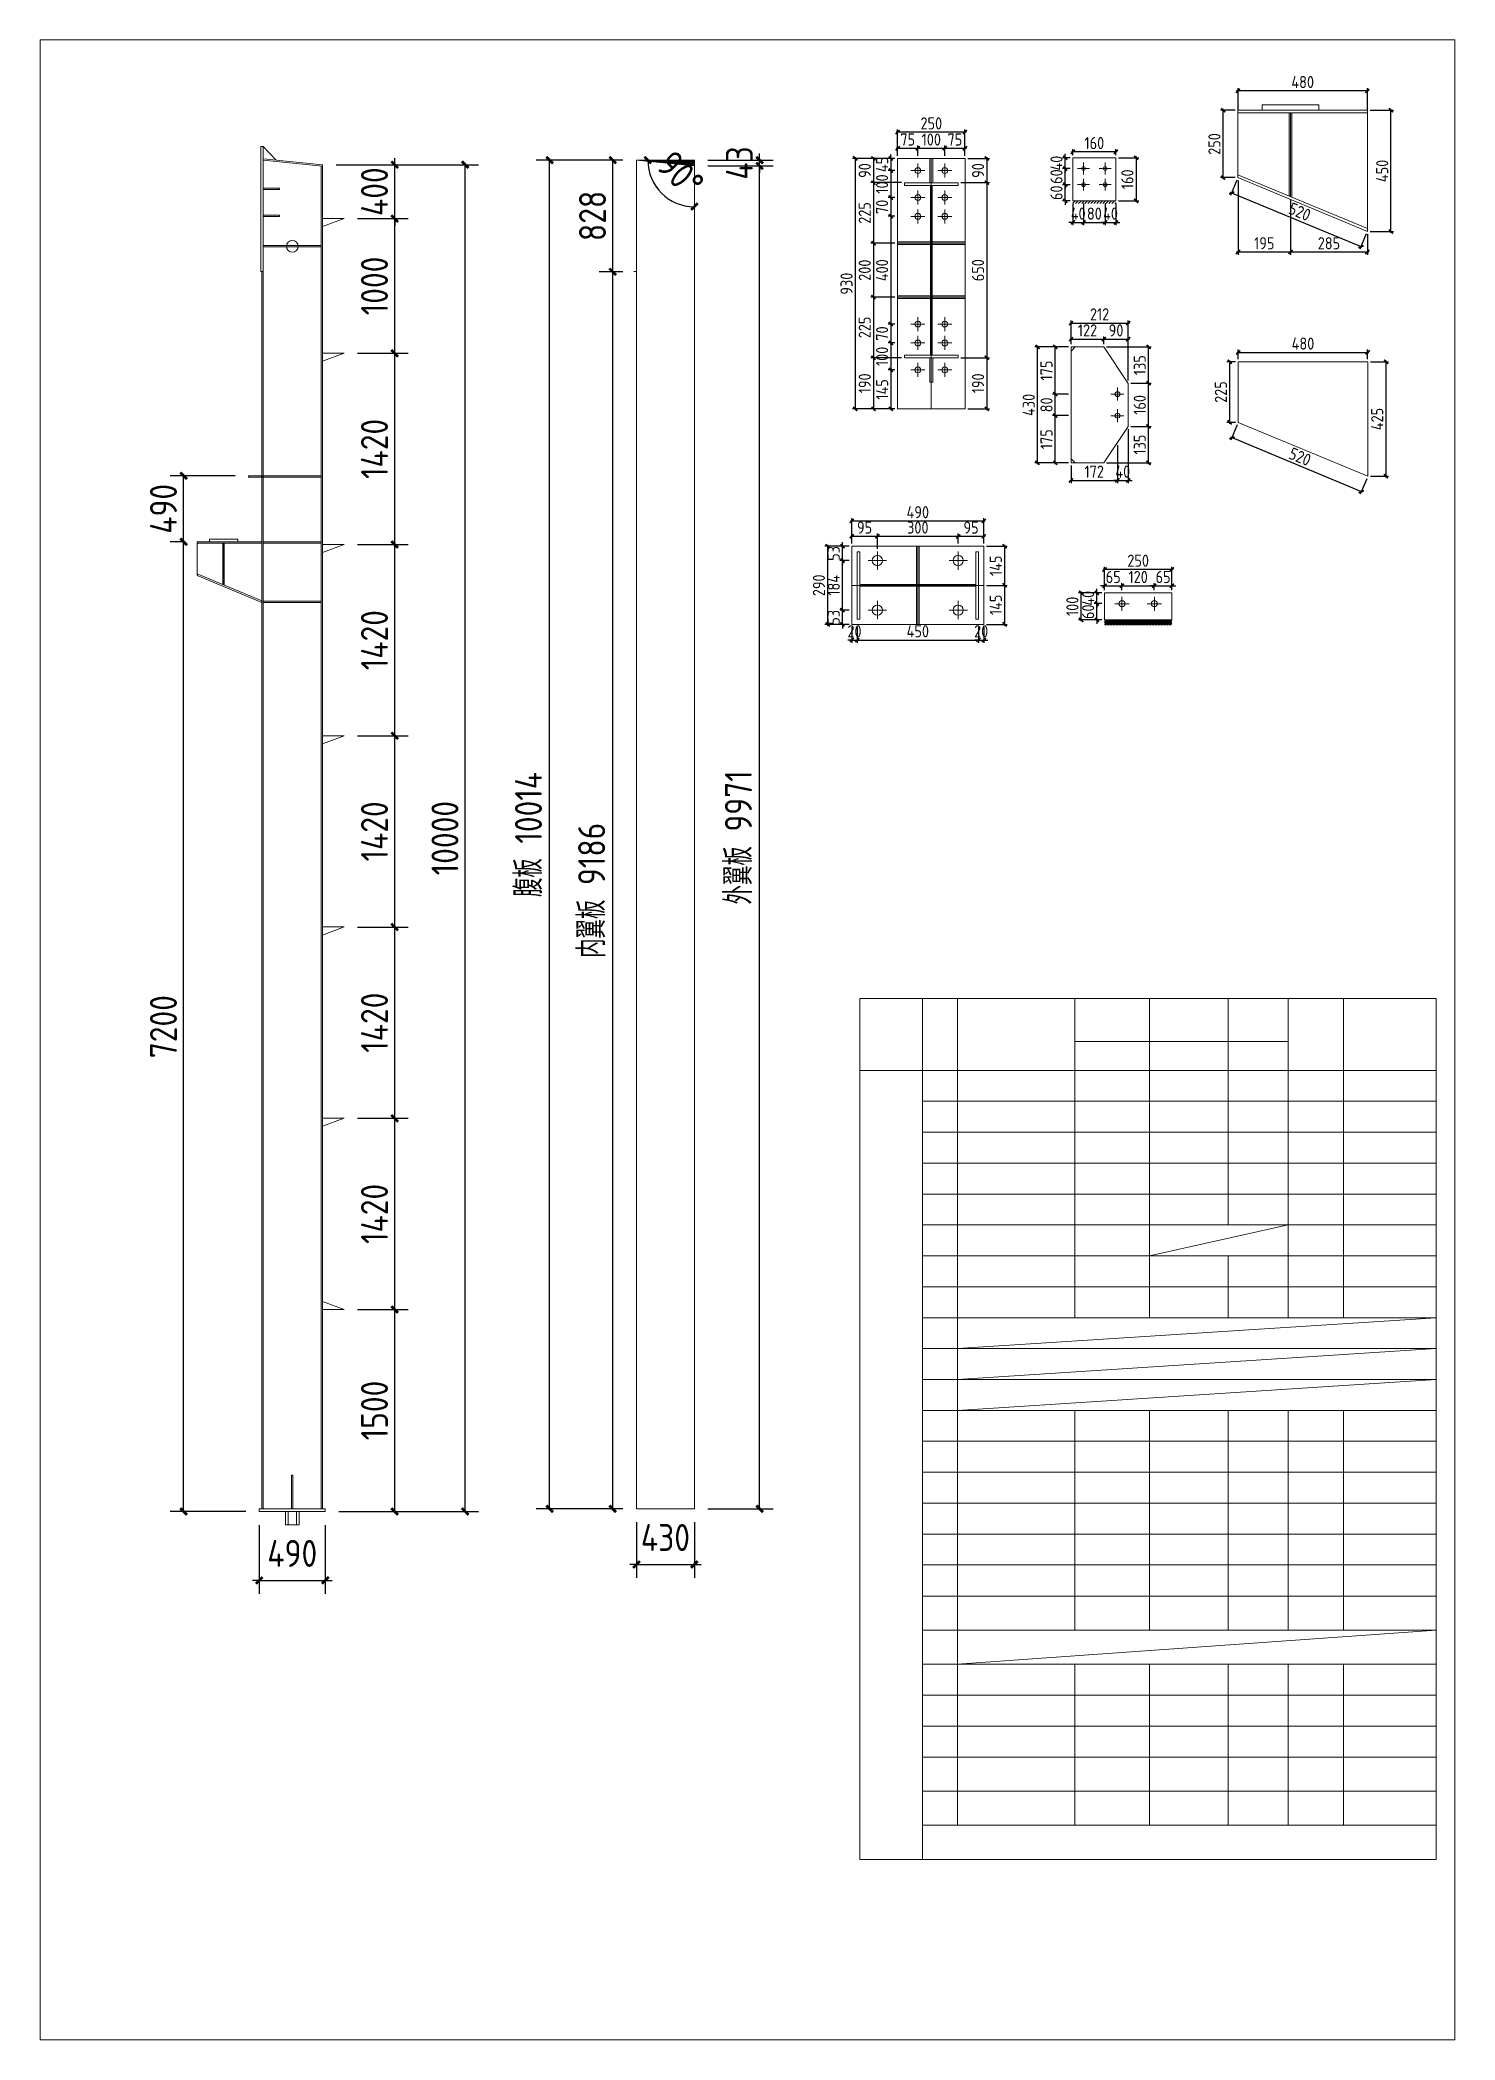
# Model space of a CAD drawing. Extents: x 485428 to 797698, y 56414 to 211814.
# Drawn here: x 672538 to 683038, y 110564 to 125414 of the extents above; entities that cross this region are included whole.
import ezdxf

# ---------------------------------------------------------------- set-up
doc = ezdxf.new("R2010")
doc.units = 0
doc.header["$LTSCALE"] = 1000
doc.header["$MEASUREMENT"] = 0
doc.layers.add('DOTE', color=1, linetype='Continuous')
doc.layers.add('钢架', color=7, linetype='Continuous', lineweight=25)
doc.styles.get("Standard").update_dxf_attribs({"font": 'gbenor.shx', "bigfont": 'gbcbig.shx'})
doc.dimstyles.get("Standard").update_dxf_attribs({"dimscale": 100, "dimtxt": 2, "dimasz": 0.4, "dimexe": 0.5, "dimexo": 1, "dimgap": 0.5, "dimtad": 1, "dimdec": 0, "dimzin": 0, "dimdsep": 46, "dimtxsty": 'Standard', "dimblk": 'ARCHTICK', "dimcen": 0.09, "dimadec": 0, "dimazin": 0, "dimtfac": 1, "dimtdec": 0, "dimtix": 1, "dimtmove": 2, "dimatfit": 3, "dimfxl": 1, "dimtolj": 1, "dimtzin": 0, "dimarcsym": 0})

msp = doc.modelspace()

# ---------------------------------------------------------------- blocks, each defined once
blk = doc.blocks.new('_ArchTick')
at = {"color": 0, "linetype": 'ByBlock', "const_width": 0.4}
blk.add_lwpolyline([(-0.5, -0.5), (0.5, 0.5)], dxfattribs=at)
blk = doc.blocks.new('*D489')
at = {"color": 3, "lineweight": -2}
for p, q in [((674895, 115988), (675270, 115988)), ((675170, 114488), (675170, 115988)), ((674755, 114488), (675270, 114488))]:
    blk.add_line(p, q, dxfattribs=at)
at = {"layer": 'Defpoints', "color": 0}
for p in [(674795, 115988), (675170, 115988), (674655, 114488)]:
    blk.add_point(p, dxfattribs=at)
at = {"color": 3, "lineweight": -2, "xscale": 50, "yscale": 50, "zscale": 50}
for p, rotation in [((675170, 115988), 90), ((675170, 114488), 270)]:
    blk.add_blockref('_ArchTick', p, dxfattribs=dict(at, rotation=rotation))
at = {"color": 0, "lineweight": 15, "insert": (675020, 115238), "char_height": 200, "attachment_point": 5, "rotation": 90}
blk.add_mtext('\\A1;1500', dxfattribs=at)
blk = doc.blocks.new('*D490')
at = {"color": 3, "lineweight": -2}
for p, q in [((674895, 117408), (675270, 117408)), ((675170, 115988), (675170, 117408)), ((674895, 115988), (675270, 115988))]:
    blk.add_line(p, q, dxfattribs=at)
at = {"layer": 'Defpoints', "color": 0}
for p in [(674795, 117408), (675170, 117408), (674795, 115988)]:
    blk.add_point(p, dxfattribs=at)
at = {"color": 3, "lineweight": -2, "xscale": 50, "yscale": 50, "zscale": 50}
for p, rotation in [((675170, 117408), 90), ((675170, 115988), 270)]:
    blk.add_blockref('_ArchTick', p, dxfattribs=dict(at, rotation=rotation))
at = {"color": 0, "lineweight": 15, "insert": (675020, 116698), "char_height": 200, "attachment_point": 5, "rotation": 90}
blk.add_mtext('\\A1;1420', dxfattribs=at)
blk = doc.blocks.new('*D491')
at = {"color": 3, "lineweight": -2}
for p, q in [((674895, 118828), (675270, 118828)), ((675170, 117408), (675170, 118828)), ((674895, 117408), (675270, 117408))]:
    blk.add_line(p, q, dxfattribs=at)
at = {"layer": 'Defpoints', "color": 0}
for p in [(674795, 118828), (675170, 118828), (674795, 117408)]:
    blk.add_point(p, dxfattribs=at)
at = {"color": 3, "lineweight": -2, "xscale": 50, "yscale": 50, "zscale": 50}
for p, rotation in [((675170, 118828), 90), ((675170, 117408), 270)]:
    blk.add_blockref('_ArchTick', p, dxfattribs=dict(at, rotation=rotation))
at = {"color": 0, "lineweight": 15, "insert": (675020, 118118), "char_height": 200, "attachment_point": 5, "rotation": 90}
blk.add_mtext('\\A1;1420', dxfattribs=at)
blk = doc.blocks.new('*D492')
at = {"color": 3, "lineweight": -2}
for p, q in [((674895, 120248), (675270, 120248)), ((675170, 118828), (675170, 120248)), ((674895, 118828), (675270, 118828))]:
    blk.add_line(p, q, dxfattribs=at)
at = {"layer": 'Defpoints', "color": 0}
for p in [(674795, 120248), (675170, 120248), (674795, 118828)]:
    blk.add_point(p, dxfattribs=at)
at = {"color": 3, "lineweight": -2, "xscale": 50, "yscale": 50, "zscale": 50}
for p, rotation in [((675170, 120248), 90), ((675170, 118828), 270)]:
    blk.add_blockref('_ArchTick', p, dxfattribs=dict(at, rotation=rotation))
at = {"color": 0, "lineweight": 15, "insert": (675020, 119538), "char_height": 200, "attachment_point": 5, "rotation": 90}
blk.add_mtext('\\A1;1420', dxfattribs=at)
blk = doc.blocks.new('*D493')
at = {"color": 3, "lineweight": -2}
for p, q in [((674895, 121668), (675270, 121668)), ((675170, 120248), (675170, 121668)), ((674895, 120248), (675270, 120248))]:
    blk.add_line(p, q, dxfattribs=at)
at = {"layer": 'Defpoints', "color": 0}
for p in [(674795, 121668), (675170, 121668), (674795, 120248)]:
    blk.add_point(p, dxfattribs=at)
at = {"color": 3, "lineweight": -2, "xscale": 50, "yscale": 50, "zscale": 50}
for p, rotation in [((675170, 121668), 90), ((675170, 120248), 270)]:
    blk.add_blockref('_ArchTick', p, dxfattribs=dict(at, rotation=rotation))
at = {"color": 0, "lineweight": 15, "insert": (675020, 120958), "char_height": 200, "attachment_point": 5, "rotation": 90}
blk.add_mtext('\\A1;1420', dxfattribs=at)
blk = doc.blocks.new('*D494')
at = {"color": 3, "lineweight": -2}
for p, q in [((674895, 123088), (675270, 123088)), ((675170, 121668), (675170, 123088)), ((674895, 121668), (675270, 121668))]:
    blk.add_line(p, q, dxfattribs=at)
at = {"layer": 'Defpoints', "color": 0}
for p in [(674795, 123088), (675170, 123088), (674795, 121668)]:
    blk.add_point(p, dxfattribs=at)
at = {"color": 3, "lineweight": -2, "xscale": 50, "yscale": 50, "zscale": 50}
for p, rotation in [((675170, 123088), 90), ((675170, 121668), 270)]:
    blk.add_blockref('_ArchTick', p, dxfattribs=dict(at, rotation=rotation))
at = {"color": 0, "lineweight": 15, "insert": (675020, 122378), "char_height": 200, "attachment_point": 5, "rotation": 90}
blk.add_mtext('\\A1;1420', dxfattribs=at)
blk = doc.blocks.new('*D495')
at = {"color": 3, "lineweight": -2}
for p, q in [((673605, 121688), (673504, 121688)), ((673604, 114488), (673604, 121688)), ((674065, 114488), (673504, 114488))]:
    blk.add_line(p, q, dxfattribs=at)
at = {"layer": 'Defpoints', "color": 0}
for p in [(673604, 121688), (673705, 121688), (674165, 114488)]:
    blk.add_point(p, dxfattribs=at)
at = {"color": 3, "lineweight": -2, "xscale": 50, "yscale": 50, "zscale": 50}
for p, rotation in [((673604, 121688), 90), ((673604, 114488), 270)]:
    blk.add_blockref('_ArchTick', p, dxfattribs=dict(at, rotation=rotation))
at = {"color": 0, "lineweight": 15, "insert": (673454, 118088), "char_height": 200, "attachment_point": 5, "rotation": 90}
blk.add_mtext('\\A1;7200', dxfattribs=at)
blk = doc.blocks.new('*D496')
at = {"color": 3, "lineweight": -2}
for p, q in [((673985, 122178), (673504, 122178)), ((673604, 121688), (673604, 122178)), ((673605, 121688), (673504, 121688))]:
    blk.add_line(p, q, dxfattribs=at)
at = {"layer": 'Defpoints', "color": 0}
for p in [(673604, 122178), (674085, 122178), (673705, 121688)]:
    blk.add_point(p, dxfattribs=at)
at = {"color": 3, "lineweight": -2, "xscale": 50, "yscale": 50, "zscale": 50}
for p, rotation in [((673604, 122178), 90), ((673604, 121688), 270)]:
    blk.add_blockref('_ArchTick', p, dxfattribs=dict(at, rotation=rotation))
at = {"color": 0, "lineweight": 15, "insert": (673454, 121933), "char_height": 200, "attachment_point": 5, "rotation": 90}
blk.add_mtext('\\A1;490', dxfattribs=at)
blk = doc.blocks.new('*D497')
at = {"color": 3, "lineweight": -2}
for p, q in [((674735, 124488), (675793, 124488)), ((675693, 114488), (675693, 124488)), ((674755, 114488), (675793, 114488))]:
    blk.add_line(p, q, dxfattribs=at)
at = {"layer": 'Defpoints', "color": 0}
for p in [(674635, 124488), (675693, 124488), (674655, 114488)]:
    blk.add_point(p, dxfattribs=at)
at = {"color": 3, "lineweight": -2, "xscale": 50, "yscale": 50, "zscale": 50}
for p, rotation in [((675693, 124488), 90), ((675693, 114488), 270)]:
    blk.add_blockref('_ArchTick', p, dxfattribs=dict(at, rotation=rotation))
at = {"color": 0, "lineweight": 15, "insert": (675543, 119488), "char_height": 200, "attachment_point": 5, "rotation": 90}
blk.add_mtext('\\A1;10000', dxfattribs=at)
blk = doc.blocks.new('*D498')
at = {"color": 3, "lineweight": -2}
for p, q in [((676964, 114408), (676964, 113995)), ((677394, 114408), (677394, 113995)), ((676964, 114095), (676914, 114095)), ((676964, 114095), (677394, 114095)), ((677394, 114095), (677444, 114095))]:
    blk.add_line(p, q, dxfattribs=at)
at = {"layer": 'Defpoints', "color": 0}
for p in [(676964, 114508), (677394, 114508), (677394, 114095)]:
    blk.add_point(p, dxfattribs=at)
at = {"color": 3, "lineweight": -2, "xscale": 50, "yscale": 50, "zscale": 50}
blk.add_blockref('_ArchTick', (676964, 114095), dxfattribs=at)
at = {"color": 3, "lineweight": -2, "xscale": 50, "yscale": 50, "zscale": 50, "rotation": 180}
blk.add_blockref('_ArchTick', (677394, 114095), dxfattribs=at)
at = {"color": 0, "lineweight": 15, "insert": (677179, 114295), "char_height": 200, "attachment_point": 5}
blk.add_mtext('\\A1;430', dxfattribs=at)
blk = doc.blocks.new('*D488')
at = {"color": 3, "lineweight": -2}
for p, q in [((674165, 114388), (674165, 113877)), ((674655, 114388), (674655, 113877)), ((674165, 113977), (674115, 113977)), ((674165, 113977), (674655, 113977)), ((674655, 113977), (674705, 113977))]:
    blk.add_line(p, q, dxfattribs=at)
at = {"layer": 'Defpoints', "color": 0}
for p in [(674165, 114488), (674655, 114488), (674655, 113977)]:
    blk.add_point(p, dxfattribs=at)
at = {"color": 3, "lineweight": -2, "xscale": 50, "yscale": 50, "zscale": 50}
blk.add_blockref('_ArchTick', (674165, 113977), dxfattribs=at)
at = {"color": 3, "lineweight": -2, "xscale": 50, "yscale": 50, "zscale": 50, "rotation": 180}
blk.add_blockref('_ArchTick', (674655, 113977), dxfattribs=at)
at = {"color": 0, "lineweight": 15, "insert": (674410, 114177), "char_height": 200, "attachment_point": 5}
blk.add_mtext('\\A1;490', dxfattribs=at)
blk = doc.blocks.new('*D499')
at = {"color": 3, "lineweight": -2}
for p, q in [((676864, 123694), (676688, 123694)), ((676788, 114508), (676788, 123694)), ((676864, 114508), (676688, 114508))]:
    blk.add_line(p, q, dxfattribs=at)
at = {"layer": 'Defpoints', "color": 0}
for p in [(676788, 123694), (676964, 123694), (676964, 114508)]:
    blk.add_point(p, dxfattribs=at)
at = {"color": 3, "lineweight": -2, "xscale": 50, "yscale": 50, "zscale": 50}
for p, rotation in [((676788, 123694), 90), ((676788, 114508), 270)]:
    blk.add_blockref('_ArchTick', p, dxfattribs=dict(at, rotation=rotation))
at = {"color": 0, "lineweight": 15, "insert": (676632, 119101), "char_height": 200, "attachment_point": 5, "rotation": 90}
blk.add_mtext('\\A1;内翼板 9186', dxfattribs=at)
blk = doc.blocks.new('*D500')
at = {"color": 3, "lineweight": -2}
for p, q in [((676864, 124522), (676688, 124522)), ((676788, 123694), (676788, 124522)), ((676864, 123694), (676688, 123694))]:
    blk.add_line(p, q, dxfattribs=at)
at = {"layer": 'Defpoints', "color": 0}
for p in [(676788, 124522), (676964, 124522), (676964, 123694)]:
    blk.add_point(p, dxfattribs=at)
at = {"color": 3, "lineweight": -2, "xscale": 50, "yscale": 50, "zscale": 50}
for p, rotation in [((676788, 124522), 90), ((676788, 123694), 270)]:
    blk.add_blockref('_ArchTick', p, dxfattribs=dict(at, rotation=rotation))
at = {"color": 0, "lineweight": 15, "insert": (676638, 124108), "char_height": 200, "attachment_point": 5, "rotation": 90}
blk.add_mtext('\\A1;828', dxfattribs=at)
blk = doc.blocks.new('*D501')
at = {"color": 3, "lineweight": -2}
for p, q in [((677494, 124479), (677978, 124479)), ((677878, 114508), (677878, 124479)), ((677494, 114508), (677978, 114508))]:
    blk.add_line(p, q, dxfattribs=at)
at = {"layer": 'Defpoints', "color": 0}
for p in [(677394, 124479), (677878, 124479), (677394, 114508)]:
    blk.add_point(p, dxfattribs=at)
at = {"color": 3, "lineweight": -2, "xscale": 50, "yscale": 50, "zscale": 50}
for p, rotation in [((677878, 124479), 90), ((677878, 114508), 270)]:
    blk.add_blockref('_ArchTick', p, dxfattribs=dict(at, rotation=rotation))
at = {"color": 0, "lineweight": 15, "insert": (677721, 119494), "char_height": 200, "attachment_point": 5, "rotation": 90}
blk.add_mtext('\\A1;外翼板 9971', dxfattribs=at)
blk = doc.blocks.new('*D502')
at = {"color": 3, "lineweight": -2}
for p, q in [((677494, 124522), (677978, 124522)), ((677494, 124479), (677978, 124479)), ((677878, 124522), (677878, 124572)), ((677878, 124479), (677878, 124522)), ((677878, 124479), (677878, 124429))]:
    blk.add_line(p, q, dxfattribs=at)
at = {"layer": 'Defpoints', "color": 0}
for p in [(677394, 124522), (677394, 124479), (677878, 124522)]:
    blk.add_point(p, dxfattribs=at)
at = {"color": 3, "lineweight": -2, "xscale": 50, "yscale": 50, "zscale": 50}
for p, rotation in [((677878, 124522), 270), ((677878, 124479), 90)]:
    blk.add_blockref('_ArchTick', p, dxfattribs=dict(at, rotation=rotation))
at = {"color": 0, "lineweight": 15, "insert": (677728, 124501), "char_height": 200, "attachment_point": 5, "rotation": 90}
blk.add_mtext('\\A1;43', dxfattribs=at)
blk = doc.blocks.new('*D503')
at = {"color": 3, "lineweight": -2}
for p, q in [((676864, 124522), (676220, 124522)), ((676320, 114508), (676320, 124522)), ((676864, 114508), (676220, 114508))]:
    blk.add_line(p, q, dxfattribs=at)
at = {"layer": 'Defpoints', "color": 0}
for p in [(676320, 124522), (676964, 124522), (676964, 114508)]:
    blk.add_point(p, dxfattribs=at)
at = {"color": 3, "lineweight": -2, "xscale": 50, "yscale": 50, "zscale": 50}
for p, rotation in [((676320, 124522), 90), ((676320, 114508), 270)]:
    blk.add_blockref('_ArchTick', p, dxfattribs=dict(at, rotation=rotation))
at = {"color": 0, "lineweight": 15, "insert": (676163, 119515), "char_height": 200, "attachment_point": 5, "rotation": 90}
blk.add_mtext('\\A1;腹板 10014', dxfattribs=at)
blk = doc.blocks.new('*D565')
at = {"color": 3, "lineweight": -2}
for p, q in [((678892, 124610), (679062, 124610)), ((678902, 124555), (678902, 124630)), ((679052, 124555), (679052, 124630))]:
    blk.add_line(p, q, dxfattribs=at)
at = {"layer": 'Defpoints', "color": 0}
for p in [(679052, 124610), (678902, 124535), (679052, 124535)]:
    blk.add_point(p, dxfattribs=at)
at = {"color": 3, "lineweight": -2, "xscale": 30, "yscale": 30, "zscale": 30, "rotation": 180}
blk.add_blockref('_ArchTick', (678902, 124610), dxfattribs=at)
at = {"color": 3, "lineweight": -2, "xscale": 30, "yscale": 30, "zscale": 30}
blk.add_blockref('_ArchTick', (679052, 124610), dxfattribs=at)
at = {"color": 0, "lineweight": 15, "insert": (678977, 124675), "char_height": 90, "attachment_point": 5}
blk.add_mtext('\\A1;75', dxfattribs=at)
blk = doc.blocks.new('*D537')
at = {"color": 3, "lineweight": -2}
for p, q in [((679042, 124610), (679262, 124610)), ((679052, 124555), (679052, 124630)), ((679252, 124555), (679252, 124630))]:
    blk.add_line(p, q, dxfattribs=at)
at = {"layer": 'Defpoints', "color": 0}
for p in [(679252, 124610), (679052, 124535), (679252, 124535)]:
    blk.add_point(p, dxfattribs=at)
at = {"color": 3, "lineweight": -2, "xscale": 30, "yscale": 30, "zscale": 30, "rotation": 180}
blk.add_blockref('_ArchTick', (679052, 124610), dxfattribs=at)
at = {"color": 3, "lineweight": -2, "xscale": 30, "yscale": 30, "zscale": 30}
blk.add_blockref('_ArchTick', (679252, 124610), dxfattribs=at)
at = {"color": 0, "lineweight": 15, "insert": (679152, 124675), "char_height": 90, "attachment_point": 5}
blk.add_mtext('\\A1;100', dxfattribs=at)
blk = doc.blocks.new('*D566')
at = {"color": 3, "lineweight": -2}
for p, q in [((679242, 124610), (679412, 124610)), ((679252, 124555), (679252, 124630)), ((679402, 124555), (679402, 124630))]:
    blk.add_line(p, q, dxfattribs=at)
at = {"layer": 'Defpoints', "color": 0}
for p in [(679402, 124610), (679252, 124535), (679402, 124535)]:
    blk.add_point(p, dxfattribs=at)
at = {"color": 3, "lineweight": -2, "xscale": 30, "yscale": 30, "zscale": 30, "rotation": 180}
blk.add_blockref('_ArchTick', (679252, 124610), dxfattribs=at)
at = {"color": 3, "lineweight": -2, "xscale": 30, "yscale": 30, "zscale": 30}
blk.add_blockref('_ArchTick', (679402, 124610), dxfattribs=at)
at = {"color": 0, "lineweight": 15, "insert": (679327, 124675), "char_height": 90, "attachment_point": 5}
blk.add_mtext('\\A1;75', dxfattribs=at)
blk = doc.blocks.new('*D538')
at = {"color": 3, "lineweight": -2}
for p, q in [((678882, 124535), (678832, 124535)), ((678882, 124445), (678832, 124445)), ((678852, 124535), (678852, 124565)), ((678852, 124535), (678852, 124445)), ((678852, 124445), (678852, 124415))]:
    blk.add_line(p, q, dxfattribs=at)
at = {"layer": 'Defpoints', "color": 0}
for p in [(678852, 124445), (678902, 124535), (678902, 124445)]:
    blk.add_point(p, dxfattribs=at)
at = {"color": 3, "lineweight": -2, "xscale": 30, "yscale": 30, "zscale": 30}
for p, rotation in [((678852, 124535), 270), ((678852, 124445), 90)]:
    blk.add_blockref('_ArchTick', p, dxfattribs=dict(at, rotation=rotation))
at = {"color": 0, "lineweight": 15, "insert": (678787, 124490), "char_height": 90, "attachment_point": 5, "rotation": 90}
blk.add_mtext('\\A1;45', dxfattribs=at)
blk = doc.blocks.new('*D539')
at = {"color": 3, "lineweight": -2}
for p, q in [((678882, 124445), (678832, 124445)), ((678852, 124455), (678852, 124235)), ((678882, 124245), (678832, 124245))]:
    blk.add_line(p, q, dxfattribs=at)
at = {"layer": 'Defpoints', "color": 0}
for p in [(678902, 124445), (678852, 124245), (678902, 124245)]:
    blk.add_point(p, dxfattribs=at)
at = {"color": 3, "lineweight": -2, "xscale": 30, "yscale": 30, "zscale": 30}
for p, rotation in [((678852, 124445), 90), ((678852, 124245), 270)]:
    blk.add_blockref('_ArchTick', p, dxfattribs=dict(at, rotation=rotation))
at = {"color": 0, "lineweight": 15, "insert": (678787, 124345), "char_height": 90, "attachment_point": 5, "rotation": 90}
blk.add_mtext('\\A1;100', dxfattribs=at)
blk = doc.blocks.new('*D540')
at = {"color": 3, "lineweight": -2}
for p, q in [((678882, 124245), (678832, 124245)), ((678852, 124255), (678852, 124095)), ((678882, 124105), (678832, 124105))]:
    blk.add_line(p, q, dxfattribs=at)
at = {"layer": 'Defpoints', "color": 0}
for p in [(678902, 124245), (678852, 124105), (678902, 124105)]:
    blk.add_point(p, dxfattribs=at)
at = {"color": 3, "lineweight": -2, "xscale": 30, "yscale": 30, "zscale": 30}
for p, rotation in [((678852, 124245), 90), ((678852, 124105), 270)]:
    blk.add_blockref('_ArchTick', p, dxfattribs=dict(at, rotation=rotation))
at = {"color": 0, "lineweight": 15, "insert": (678787, 124175), "char_height": 90, "attachment_point": 5, "rotation": 90}
blk.add_mtext('\\A1;70', dxfattribs=at)
blk = doc.blocks.new('*D541')
at = {"color": 3, "lineweight": -2}
for p, q in [((678882, 124105), (678832, 124105)), ((678852, 124115), (678852, 123295)), ((678882, 123305), (678832, 123305))]:
    blk.add_line(p, q, dxfattribs=at)
at = {"layer": 'Defpoints', "color": 0}
for p in [(678902, 124105), (678852, 123305), (678902, 123305)]:
    blk.add_point(p, dxfattribs=at)
at = {"color": 3, "lineweight": -2, "xscale": 30, "yscale": 30, "zscale": 30}
for p, rotation in [((678852, 124105), 90), ((678852, 123305), 270)]:
    blk.add_blockref('_ArchTick', p, dxfattribs=dict(at, rotation=rotation))
at = {"color": 0, "lineweight": 15, "insert": (678787, 123705), "char_height": 90, "attachment_point": 5, "rotation": 90}
blk.add_mtext('\\A1;400', dxfattribs=at)
blk = doc.blocks.new('*D542')
at = {"color": 3, "lineweight": -2}
for p, q in [((678882, 123305), (678832, 123305)), ((678852, 123315), (678852, 123155)), ((678882, 123165), (678832, 123165))]:
    blk.add_line(p, q, dxfattribs=at)
at = {"layer": 'Defpoints', "color": 0}
for p in [(678902, 123305), (678852, 123165), (678902, 123165)]:
    blk.add_point(p, dxfattribs=at)
at = {"color": 3, "lineweight": -2, "xscale": 30, "yscale": 30, "zscale": 30}
for p, rotation in [((678852, 123305), 90), ((678852, 123165), 270)]:
    blk.add_blockref('_ArchTick', p, dxfattribs=dict(at, rotation=rotation))
at = {"color": 0, "lineweight": 15, "insert": (678787, 123235), "char_height": 90, "attachment_point": 5, "rotation": 90}
blk.add_mtext('\\A1;70', dxfattribs=at)
blk = doc.blocks.new('*D543')
at = {"color": 3, "lineweight": -2}
for p, q in [((678882, 123165), (678832, 123165)), ((678852, 123175), (678852, 122955)), ((678882, 122965), (678832, 122965))]:
    blk.add_line(p, q, dxfattribs=at)
at = {"layer": 'Defpoints', "color": 0}
for p in [(678902, 123165), (678852, 122965), (678902, 122965)]:
    blk.add_point(p, dxfattribs=at)
at = {"color": 3, "lineweight": -2, "xscale": 30, "yscale": 30, "zscale": 30}
for p, rotation in [((678852, 123165), 90), ((678852, 122965), 270)]:
    blk.add_blockref('_ArchTick', p, dxfattribs=dict(at, rotation=rotation))
at = {"color": 0, "lineweight": 15, "insert": (678787, 123065), "char_height": 90, "attachment_point": 5, "rotation": 90}
blk.add_mtext('\\A1;100', dxfattribs=at)
blk = doc.blocks.new('*D567')
at = {"color": 3, "lineweight": -2}
for p, q in [((678882, 122965), (678832, 122965)), ((678852, 122975), (678852, 122665)), ((678882, 122675), (678832, 122675))]:
    blk.add_line(p, q, dxfattribs=at)
at = {"layer": 'Defpoints', "color": 0}
for p in [(678902, 122965), (678852, 122675), (678902, 122675)]:
    blk.add_point(p, dxfattribs=at)
at = {"color": 3, "lineweight": -2, "xscale": 30, "yscale": 30, "zscale": 30}
for p, rotation in [((678852, 122965), 90), ((678852, 122675), 270)]:
    blk.add_blockref('_ArchTick', p, dxfattribs=dict(at, rotation=rotation))
at = {"color": 0, "lineweight": 15, "insert": (678787, 122820), "char_height": 90, "attachment_point": 5, "rotation": 90}
blk.add_mtext('\\A1;145', dxfattribs=at)
blk = doc.blocks.new('*D568')
at = {"color": 3, "lineweight": -2}
for p, q in [((678882, 124535), (678703, 124535)), ((678723, 124545), (678723, 124345)), ((678932, 124355), (678703, 124355))]:
    blk.add_line(p, q, dxfattribs=at)
at = {"layer": 'Defpoints', "color": 0}
for p in [(678902, 124535), (678723, 124355), (678952, 124355)]:
    blk.add_point(p, dxfattribs=at)
at = {"color": 3, "lineweight": -2, "xscale": 30, "yscale": 30, "zscale": 30}
for p, rotation in [((678723, 124535), 90), ((678723, 124355), 270)]:
    blk.add_blockref('_ArchTick', p, dxfattribs=dict(at, rotation=rotation))
at = {"color": 0, "lineweight": 15, "insert": (678658, 124445), "char_height": 90, "attachment_point": 5, "rotation": 90}
blk.add_mtext('\\A1;90', dxfattribs=at)
blk = doc.blocks.new('*D569')
at = {"color": 3, "lineweight": -2}
for p, q in [((678932, 124355), (678703, 124355)), ((678723, 124365), (678723, 123895)), ((678882, 123905), (678703, 123905))]:
    blk.add_line(p, q, dxfattribs=at)
at = {"layer": 'Defpoints', "color": 0}
for p in [(678952, 124355), (678723, 123905), (678902, 123905)]:
    blk.add_point(p, dxfattribs=at)
at = {"color": 3, "lineweight": -2, "xscale": 30, "yscale": 30, "zscale": 30}
for p, rotation in [((678723, 124355), 90), ((678723, 123905), 270)]:
    blk.add_blockref('_ArchTick', p, dxfattribs=dict(at, rotation=rotation))
at = {"color": 0, "lineweight": 15, "insert": (678658, 124130), "char_height": 90, "attachment_point": 5, "rotation": 90}
blk.add_mtext('\\A1;225', dxfattribs=at)
blk = doc.blocks.new('*D570')
at = {"color": 3, "lineweight": -2}
for p, q in [((678882, 123905), (678703, 123905)), ((678723, 123915), (678723, 123495)), ((678882, 123505), (678703, 123505))]:
    blk.add_line(p, q, dxfattribs=at)
at = {"layer": 'Defpoints', "color": 0}
for p in [(678902, 123905), (678723, 123505), (678902, 123505)]:
    blk.add_point(p, dxfattribs=at)
at = {"color": 3, "lineweight": -2, "xscale": 30, "yscale": 30, "zscale": 30}
for p, rotation in [((678723, 123905), 90), ((678723, 123505), 270)]:
    blk.add_blockref('_ArchTick', p, dxfattribs=dict(at, rotation=rotation))
at = {"color": 0, "lineweight": 15, "insert": (678658, 123705), "char_height": 90, "attachment_point": 5, "rotation": 90}
blk.add_mtext('\\A1;200', dxfattribs=at)
blk = doc.blocks.new('*D571')
at = {"color": 3, "lineweight": -2}
for p, q in [((678882, 123505), (678703, 123505)), ((678723, 123515), (678723, 123045)), ((678932, 123055), (678703, 123055))]:
    blk.add_line(p, q, dxfattribs=at)
at = {"layer": 'Defpoints', "color": 0}
for p in [(678902, 123505), (678723, 123055), (678952, 123055)]:
    blk.add_point(p, dxfattribs=at)
at = {"color": 3, "lineweight": -2, "xscale": 30, "yscale": 30, "zscale": 30}
for p, rotation in [((678723, 123505), 90), ((678723, 123055), 270)]:
    blk.add_blockref('_ArchTick', p, dxfattribs=dict(at, rotation=rotation))
at = {"color": 0, "lineweight": 15, "insert": (678658, 123280), "char_height": 90, "attachment_point": 5, "rotation": 90}
blk.add_mtext('\\A1;225', dxfattribs=at)
blk = doc.blocks.new('*D572')
at = {"color": 3, "lineweight": -2}
for p, q in [((678932, 123055), (678703, 123055)), ((678723, 123065), (678723, 122665)), ((678882, 122675), (678703, 122675))]:
    blk.add_line(p, q, dxfattribs=at)
at = {"layer": 'Defpoints', "color": 0}
for p in [(678952, 123055), (678723, 122675), (678902, 122675)]:
    blk.add_point(p, dxfattribs=at)
at = {"color": 3, "lineweight": -2, "xscale": 30, "yscale": 30, "zscale": 30}
for p, rotation in [((678723, 123055), 90), ((678723, 122675), 270)]:
    blk.add_blockref('_ArchTick', p, dxfattribs=dict(at, rotation=rotation))
at = {"color": 0, "lineweight": 15, "insert": (678658, 122865), "char_height": 90, "attachment_point": 5, "rotation": 90}
blk.add_mtext('\\A1;190', dxfattribs=at)
blk = doc.blocks.new('*D573')
at = {"color": 3, "lineweight": -2}
for p, q in [((678882, 124535), (678568, 124535)), ((678588, 124545), (678588, 122665)), ((678882, 122675), (678568, 122675))]:
    blk.add_line(p, q, dxfattribs=at)
at = {"layer": 'Defpoints', "color": 0}
for p in [(678902, 124535), (678588, 122675), (678902, 122675)]:
    blk.add_point(p, dxfattribs=at)
at = {"color": 3, "lineweight": -2, "xscale": 30, "yscale": 30, "zscale": 30}
for p, rotation in [((678588, 124535), 90), ((678588, 122675), 270)]:
    blk.add_blockref('_ArchTick', p, dxfattribs=dict(at, rotation=rotation))
at = {"color": 0, "lineweight": 15, "insert": (678523, 123605), "char_height": 90, "attachment_point": 5, "rotation": 90}
blk.add_mtext('\\A1;930', dxfattribs=at)
blk = doc.blocks.new('*D574')
at = {"color": 3, "lineweight": -2}
for p, q in [((678902, 124555), (678902, 124750)), ((679402, 124555), (679402, 124750)), ((679412, 124730), (678892, 124730))]:
    blk.add_line(p, q, dxfattribs=at)
at = {"layer": 'Defpoints', "color": 0}
for p in [(678902, 124730), (678902, 124535), (679402, 124535)]:
    blk.add_point(p, dxfattribs=at)
at = {"color": 3, "lineweight": -2, "xscale": 30, "yscale": 30, "zscale": 30, "rotation": 180}
blk.add_blockref('_ArchTick', (678902, 124730), dxfattribs=at)
at = {"color": 3, "lineweight": -2, "xscale": 30, "yscale": 30, "zscale": 30}
blk.add_blockref('_ArchTick', (679402, 124730), dxfattribs=at)
at = {"color": 0, "lineweight": 15, "insert": (679152, 124795), "char_height": 90, "attachment_point": 5}
blk.add_mtext('\\A1;250', dxfattribs=at)
blk = doc.blocks.new('*D578')
at = {"color": 3, "lineweight": -2}
for p, q in [((678542, 121181), (678473, 121181)), ((678493, 121181), (678493, 121211)), ((678493, 121075), (678493, 121181)), ((678542, 121075), (678473, 121075)), ((678493, 121075), (678493, 121045))]:
    blk.add_line(p, q, dxfattribs=at)
at = {"layer": 'Defpoints', "color": 0}
for p in [(678493, 121181), (678562, 121181), (678562, 121075)]:
    blk.add_point(p, dxfattribs=at)
at = {"color": 3, "lineweight": -2, "xscale": 30, "yscale": 30, "zscale": 30}
for p, rotation in [((678493, 121181), 270), ((678493, 121075), 90)]:
    blk.add_blockref('_ArchTick', p, dxfattribs=dict(at, rotation=rotation))
at = {"color": 0, "lineweight": 15, "insert": (678428, 121128), "char_height": 90, "attachment_point": 5, "rotation": 90}
blk.add_mtext('\\A1;53', dxfattribs=at)
blk = doc.blocks.new('*D549')
at = {"color": 3, "lineweight": -2}
for p, q in [((678542, 121549), (678473, 121549)), ((678493, 121171), (678493, 121559)), ((678542, 121181), (678473, 121181))]:
    blk.add_line(p, q, dxfattribs=at)
at = {"layer": 'Defpoints', "color": 0}
for p in [(678493, 121549), (678562, 121549), (678562, 121181)]:
    blk.add_point(p, dxfattribs=at)
at = {"color": 3, "lineweight": -2, "xscale": 30, "yscale": 30, "zscale": 30}
for p, rotation in [((678493, 121549), 90), ((678493, 121181), 270)]:
    blk.add_blockref('_ArchTick', p, dxfattribs=dict(at, rotation=rotation))
at = {"color": 0, "lineweight": 15, "insert": (678428, 121365), "char_height": 90, "attachment_point": 5, "rotation": 90}
blk.add_mtext('\\A1;184', dxfattribs=at)
blk = doc.blocks.new('*D579')
at = {"color": 3, "lineweight": -2}
for p, q in [((678542, 121655), (678473, 121655)), ((678493, 121655), (678493, 121685)), ((678493, 121549), (678493, 121655)), ((678542, 121549), (678473, 121549)), ((678493, 121549), (678493, 121519))]:
    blk.add_line(p, q, dxfattribs=at)
at = {"layer": 'Defpoints', "color": 0}
for p in [(678493, 121655), (678562, 121655), (678562, 121549)]:
    blk.add_point(p, dxfattribs=at)
at = {"color": 3, "lineweight": -2, "xscale": 30, "yscale": 30, "zscale": 30}
for p, rotation in [((678493, 121655), 270), ((678493, 121549), 90)]:
    blk.add_blockref('_ArchTick', p, dxfattribs=dict(at, rotation=rotation))
at = {"color": 0, "lineweight": 15, "insert": (678428, 121602), "char_height": 90, "attachment_point": 5, "rotation": 90}
blk.add_mtext('\\A1;53', dxfattribs=at)
blk = doc.blocks.new('*D580')
at = {"color": 3, "lineweight": -2}
for p, q in [((678552, 121729), (678762, 121729)), ((678562, 121675), (678562, 121749)), ((678752, 121637), (678752, 121749))]:
    blk.add_line(p, q, dxfattribs=at)
at = {"layer": 'Defpoints', "color": 0}
for p in [(678562, 121655), (678752, 121729), (678752, 121617)]:
    blk.add_point(p, dxfattribs=at)
at = {"color": 3, "lineweight": -2, "xscale": 30, "yscale": 30, "zscale": 30, "rotation": 180}
blk.add_blockref('_ArchTick', (678562, 121729), dxfattribs=at)
at = {"color": 3, "lineweight": -2, "xscale": 30, "yscale": 30, "zscale": 30}
blk.add_blockref('_ArchTick', (678752, 121729), dxfattribs=at)
at = {"color": 0, "lineweight": 15, "insert": (678657, 121794), "char_height": 90, "attachment_point": 5}
blk.add_mtext('\\A1;95', dxfattribs=at)
blk = doc.blocks.new('*D581')
at = {"color": 3, "lineweight": -2}
for p, q in [((678742, 121729), (679362, 121729)), ((678752, 121637), (678752, 121749)), ((679352, 121675), (679352, 121749))]:
    blk.add_line(p, q, dxfattribs=at)
at = {"layer": 'Defpoints', "color": 0}
for p in [(679352, 121729), (679352, 121655), (678752, 121617)]:
    blk.add_point(p, dxfattribs=at)
at = {"color": 3, "lineweight": -2, "xscale": 30, "yscale": 30, "zscale": 30, "rotation": 180}
blk.add_blockref('_ArchTick', (678752, 121729), dxfattribs=at)
at = {"color": 3, "lineweight": -2, "xscale": 30, "yscale": 30, "zscale": 30}
blk.add_blockref('_ArchTick', (679352, 121729), dxfattribs=at)
at = {"color": 0, "lineweight": 15, "insert": (679052, 121794), "char_height": 90, "attachment_point": 5}
blk.add_mtext('\\A1;300', dxfattribs=at)
blk = doc.blocks.new('*D582')
at = {"color": 3, "lineweight": -2}
for p, q in [((679342, 121729), (679552, 121729)), ((679352, 121675), (679352, 121749)), ((679542, 121675), (679542, 121749))]:
    blk.add_line(p, q, dxfattribs=at)
at = {"layer": 'Defpoints', "color": 0}
for p in [(679352, 121655), (679542, 121729), (679542, 121655)]:
    blk.add_point(p, dxfattribs=at)
at = {"color": 3, "lineweight": -2, "xscale": 30, "yscale": 30, "zscale": 30, "rotation": 180}
blk.add_blockref('_ArchTick', (679352, 121729), dxfattribs=at)
at = {"color": 3, "lineweight": -2, "xscale": 30, "yscale": 30, "zscale": 30}
blk.add_blockref('_ArchTick', (679542, 121729), dxfattribs=at)
at = {"color": 0, "lineweight": 15, "insert": (679447, 121794), "char_height": 90, "attachment_point": 5}
blk.add_mtext('\\A1;95', dxfattribs=at)
blk = doc.blocks.new('*D583')
at = {"color": 3, "lineweight": -2}
for p, q in [((678542, 121655), (678363, 121655)), ((678383, 121065), (678383, 121665)), ((678542, 121075), (678363, 121075))]:
    blk.add_line(p, q, dxfattribs=at)
at = {"layer": 'Defpoints', "color": 0}
for p in [(678383, 121655), (678562, 121655), (678562, 121075)]:
    blk.add_point(p, dxfattribs=at)
at = {"color": 3, "lineweight": -2, "xscale": 30, "yscale": 30, "zscale": 30}
for p, rotation in [((678383, 121655), 90), ((678383, 121075), 270)]:
    blk.add_blockref('_ArchTick', p, dxfattribs=dict(at, rotation=rotation))
at = {"color": 0, "lineweight": 15, "insert": (678318, 121365), "char_height": 90, "attachment_point": 5, "rotation": 90}
blk.add_mtext('\\A1;290', dxfattribs=at)
blk = doc.blocks.new('*D584')
at = {"color": 3, "lineweight": -2}
for p, q in [((678552, 121843), (679552, 121843)), ((678562, 121675), (678562, 121863)), ((679542, 121675), (679542, 121863))]:
    blk.add_line(p, q, dxfattribs=at)
at = {"layer": 'Defpoints', "color": 0}
for p in [(679542, 121843), (678562, 121655), (679542, 121655)]:
    blk.add_point(p, dxfattribs=at)
at = {"color": 3, "lineweight": -2, "xscale": 30, "yscale": 30, "zscale": 30, "rotation": 180}
blk.add_blockref('_ArchTick', (678562, 121843), dxfattribs=at)
at = {"color": 3, "lineweight": -2, "xscale": 30, "yscale": 30, "zscale": 30}
blk.add_blockref('_ArchTick', (679542, 121843), dxfattribs=at)
at = {"color": 0, "lineweight": 15, "insert": (679052, 121908), "char_height": 90, "attachment_point": 5}
blk.add_mtext('\\A1;490', dxfattribs=at)
blk = doc.blocks.new('*D550')
at = {"color": 3, "lineweight": -2}
for p, q in [((678562, 121055), (678562, 120939)), ((678602, 121055), (678602, 120939)), ((678562, 120959), (678532, 120959)), ((678562, 120959), (678602, 120959)), ((678602, 120959), (678632, 120959))]:
    blk.add_line(p, q, dxfattribs=at)
at = {"layer": 'Defpoints', "color": 0}
for p in [(678562, 121075), (678602, 121075), (678602, 120959)]:
    blk.add_point(p, dxfattribs=at)
at = {"color": 3, "lineweight": -2, "xscale": 30, "yscale": 30, "zscale": 30}
blk.add_blockref('_ArchTick', (678562, 120959), dxfattribs=at)
at = {"color": 3, "lineweight": -2, "xscale": 30, "yscale": 30, "zscale": 30, "rotation": 180}
blk.add_blockref('_ArchTick', (678602, 120959), dxfattribs=at)
at = {"color": 0, "lineweight": 15, "insert": (678582, 121024), "char_height": 90, "attachment_point": 5}
blk.add_mtext('\\A1;20', dxfattribs=at)
blk = doc.blocks.new('*D551')
at = {"color": 3, "lineweight": -2}
for p, q in [((678602, 121055), (678602, 120939)), ((679502, 121055), (679502, 120939)), ((678592, 120959), (679512, 120959))]:
    blk.add_line(p, q, dxfattribs=at)
at = {"layer": 'Defpoints', "color": 0}
for p in [(678602, 121075), (679502, 121075), (679502, 120959)]:
    blk.add_point(p, dxfattribs=at)
at = {"color": 3, "lineweight": -2, "xscale": 30, "yscale": 30, "zscale": 30, "rotation": 180}
blk.add_blockref('_ArchTick', (678602, 120959), dxfattribs=at)
at = {"color": 3, "lineweight": -2, "xscale": 30, "yscale": 30, "zscale": 30}
blk.add_blockref('_ArchTick', (679502, 120959), dxfattribs=at)
at = {"color": 0, "lineweight": 15, "insert": (679052, 121024), "char_height": 90, "attachment_point": 5}
blk.add_mtext('\\A1;450', dxfattribs=at)
blk = doc.blocks.new('*D585')
at = {"color": 3, "lineweight": -2}
for p, q in [((679502, 121055), (679502, 120939)), ((679542, 121055), (679542, 120939)), ((679502, 120959), (679472, 120959)), ((679502, 120959), (679542, 120959)), ((679542, 120959), (679572, 120959))]:
    blk.add_line(p, q, dxfattribs=at)
at = {"layer": 'Defpoints', "color": 0}
for p in [(679502, 121075), (679542, 121075), (679542, 120959)]:
    blk.add_point(p, dxfattribs=at)
at = {"color": 3, "lineweight": -2, "xscale": 30, "yscale": 30, "zscale": 30}
blk.add_blockref('_ArchTick', (679502, 120959), dxfattribs=at)
at = {"color": 3, "lineweight": -2, "xscale": 30, "yscale": 30, "zscale": 30, "rotation": 180}
blk.add_blockref('_ArchTick', (679542, 120959), dxfattribs=at)
at = {"color": 0, "lineweight": 15, "insert": (679522, 121024), "char_height": 90, "attachment_point": 5}
blk.add_mtext('\\A1;20', dxfattribs=at)
blk = doc.blocks.new('*D586')
at = {"color": 3, "lineweight": -2}
for p, q in [((679562, 121655), (679716, 121655)), ((679696, 121665), (679696, 121355)), ((679562, 121365), (679716, 121365))]:
    blk.add_line(p, q, dxfattribs=at)
at = {"layer": 'Defpoints', "color": 0}
for p in [(679542, 121655), (679542, 121365), (679696, 121365)]:
    blk.add_point(p, dxfattribs=at)
at = {"color": 3, "lineweight": -2, "xscale": 30, "yscale": 30, "zscale": 30}
for p, rotation in [((679696, 121655), 90), ((679696, 121365), 270)]:
    blk.add_blockref('_ArchTick', p, dxfattribs=dict(at, rotation=rotation))
at = {"color": 0, "lineweight": 15, "insert": (679631, 121510), "char_height": 90, "attachment_point": 5, "rotation": 90}
blk.add_mtext('\\A1;145', dxfattribs=at)
blk = doc.blocks.new('*D587')
at = {"color": 3, "lineweight": -2}
for p, q in [((679562, 121365), (679716, 121365)), ((679696, 121375), (679696, 121065)), ((679562, 121075), (679716, 121075))]:
    blk.add_line(p, q, dxfattribs=at)
at = {"layer": 'Defpoints', "color": 0}
for p in [(679542, 121365), (679542, 121075), (679696, 121075)]:
    blk.add_point(p, dxfattribs=at)
at = {"color": 3, "lineweight": -2, "xscale": 30, "yscale": 30, "zscale": 30}
for p, rotation in [((679696, 121365), 90), ((679696, 121075), 270)]:
    blk.add_blockref('_ArchTick', p, dxfattribs=dict(at, rotation=rotation))
at = {"color": 0, "lineweight": 15, "insert": (679631, 121220), "char_height": 90, "attachment_point": 5, "rotation": 90}
blk.add_mtext('\\A1;145', dxfattribs=at)
blk = doc.blocks.new('*D575')
at = {"color": 3, "lineweight": -2}
for p, q in [((680202, 124200), (680202, 124040)), ((680282, 124200), (680282, 124040)), ((680202, 124060), (680172, 124060)), ((680202, 124060), (680282, 124060)), ((680282, 124060), (680312, 124060))]:
    blk.add_line(p, q, dxfattribs=at)
at = {"layer": 'Defpoints', "color": 0}
for p in [(680202, 124220), (680282, 124220), (680282, 124060)]:
    blk.add_point(p, dxfattribs=at)
at = {"color": 3, "lineweight": -2, "xscale": 30, "yscale": 30, "zscale": 30}
blk.add_blockref('_ArchTick', (680202, 124060), dxfattribs=at)
at = {"color": 3, "lineweight": -2, "xscale": 30, "yscale": 30, "zscale": 30, "rotation": 180}
blk.add_blockref('_ArchTick', (680282, 124060), dxfattribs=at)
at = {"color": 0, "lineweight": 15, "insert": (680242, 124125), "char_height": 90, "attachment_point": 5}
blk.add_mtext('\\A1;40', dxfattribs=at)
blk = doc.blocks.new('*D544')
at = {"color": 3, "lineweight": -2}
for p, q in [((680282, 124200), (680282, 124040)), ((680442, 124200), (680442, 124040)), ((680272, 124060), (680452, 124060))]:
    blk.add_line(p, q, dxfattribs=at)
at = {"layer": 'Defpoints', "color": 0}
for p in [(680282, 124220), (680442, 124220), (680442, 124060)]:
    blk.add_point(p, dxfattribs=at)
at = {"color": 3, "lineweight": -2, "xscale": 30, "yscale": 30, "zscale": 30, "rotation": 180}
blk.add_blockref('_ArchTick', (680282, 124060), dxfattribs=at)
at = {"color": 3, "lineweight": -2, "xscale": 30, "yscale": 30, "zscale": 30}
blk.add_blockref('_ArchTick', (680442, 124060), dxfattribs=at)
at = {"color": 0, "lineweight": 15, "insert": (680362, 124125), "char_height": 90, "attachment_point": 5}
blk.add_mtext('\\A1;80', dxfattribs=at)
blk = doc.blocks.new('*D545')
at = {"color": 3, "lineweight": -2}
for p, q in [((680442, 124200), (680442, 124040)), ((680522, 124200), (680522, 124040)), ((680442, 124060), (680412, 124060)), ((680442, 124060), (680522, 124060)), ((680522, 124060), (680552, 124060))]:
    blk.add_line(p, q, dxfattribs=at)
at = {"layer": 'Defpoints', "color": 0}
for p in [(680442, 124220), (680522, 124220), (680522, 124060)]:
    blk.add_point(p, dxfattribs=at)
at = {"color": 3, "lineweight": -2, "xscale": 30, "yscale": 30, "zscale": 30}
blk.add_blockref('_ArchTick', (680442, 124060), dxfattribs=at)
at = {"color": 3, "lineweight": -2, "xscale": 30, "yscale": 30, "zscale": 30, "rotation": 180}
blk.add_blockref('_ArchTick', (680522, 124060), dxfattribs=at)
at = {"color": 0, "lineweight": 15, "insert": (680482, 124125), "char_height": 90, "attachment_point": 5}
blk.add_mtext('\\A1;40', dxfattribs=at)
blk = doc.blocks.new('*D546')
at = {"color": 3, "lineweight": -2}
for p, q in [((680182, 124340), (680126, 124340)), ((680146, 124340), (680146, 124370)), ((680146, 124220), (680146, 124340)), ((680182, 124220), (680126, 124220)), ((680146, 124220), (680146, 124190))]:
    blk.add_line(p, q, dxfattribs=at)
at = {"layer": 'Defpoints', "color": 0}
for p in [(680146, 124340), (680202, 124340), (680202, 124220)]:
    blk.add_point(p, dxfattribs=at)
at = {"color": 3, "lineweight": -2, "xscale": 30, "yscale": 30, "zscale": 30}
for p, rotation in [((680146, 124340), 270), ((680146, 124220), 90)]:
    blk.add_blockref('_ArchTick', p, dxfattribs=dict(at, rotation=rotation))
at = {"color": 0, "lineweight": 15, "insert": (680081, 124280), "char_height": 90, "attachment_point": 5, "rotation": 90}
blk.add_mtext('\\A1;60', dxfattribs=at)
blk = doc.blocks.new('*D547')
at = {"color": 3, "lineweight": -2}
for p, q in [((680182, 124460), (680126, 124460)), ((680146, 124460), (680146, 124490)), ((680146, 124340), (680146, 124460)), ((680182, 124340), (680126, 124340)), ((680146, 124340), (680146, 124310))]:
    blk.add_line(p, q, dxfattribs=at)
at = {"layer": 'Defpoints', "color": 0}
for p in [(680146, 124460), (680202, 124460), (680202, 124340)]:
    blk.add_point(p, dxfattribs=at)
at = {"color": 3, "lineweight": -2, "xscale": 30, "yscale": 30, "zscale": 30}
for p, rotation in [((680146, 124460), 270), ((680146, 124340), 90)]:
    blk.add_blockref('_ArchTick', p, dxfattribs=dict(at, rotation=rotation))
at = {"color": 0, "lineweight": 15, "insert": (680081, 124400), "char_height": 90, "attachment_point": 5, "rotation": 90}
blk.add_mtext('\\A1;60', dxfattribs=at)
blk = doc.blocks.new('*D576')
at = {"color": 3, "lineweight": -2}
for p, q in [((680182, 124540), (680126, 124540)), ((680182, 124460), (680126, 124460)), ((680146, 124540), (680146, 124570)), ((680146, 124460), (680146, 124540)), ((680146, 124460), (680146, 124430))]:
    blk.add_line(p, q, dxfattribs=at)
at = {"layer": 'Defpoints', "color": 0}
for p in [(680146, 124540), (680202, 124540), (680202, 124460)]:
    blk.add_point(p, dxfattribs=at)
at = {"color": 3, "lineweight": -2, "xscale": 30, "yscale": 30, "zscale": 30}
for p, rotation in [((680146, 124540), 270), ((680146, 124460), 90)]:
    blk.add_blockref('_ArchTick', p, dxfattribs=dict(at, rotation=rotation))
at = {"color": 0, "lineweight": 15, "insert": (680081, 124500), "char_height": 90, "attachment_point": 5, "rotation": 90}
blk.add_mtext('\\A1;40', dxfattribs=at)
blk = doc.blocks.new('*D577')
at = {"color": 3, "lineweight": -2}
for p, q in [((680202, 124560), (680202, 124604)), ((680522, 124560), (680522, 124604)), ((680532, 124584), (680192, 124584))]:
    blk.add_line(p, q, dxfattribs=at)
at = {"layer": 'Defpoints', "color": 0}
for p in [(680202, 124584), (680202, 124540), (680522, 124540)]:
    blk.add_point(p, dxfattribs=at)
at = {"color": 3, "lineweight": -2, "xscale": 30, "yscale": 30, "zscale": 30, "rotation": 180}
blk.add_blockref('_ArchTick', (680202, 124584), dxfattribs=at)
at = {"color": 3, "lineweight": -2, "xscale": 30, "yscale": 30, "zscale": 30}
blk.add_blockref('_ArchTick', (680522, 124584), dxfattribs=at)
at = {"color": 0, "lineweight": 15, "insert": (680362, 124649), "char_height": 90, "attachment_point": 5}
blk.add_mtext('\\A1;160', dxfattribs=at)
blk = doc.blocks.new('*D548')
at = {"color": 3, "lineweight": -2}
for p, q in [((680542, 124540), (680692, 124540)), ((680672, 124550), (680672, 124210)), ((680542, 124220), (680692, 124220))]:
    blk.add_line(p, q, dxfattribs=at)
at = {"layer": 'Defpoints', "color": 0}
for p in [(680522, 124540), (680522, 124220), (680672, 124220)]:
    blk.add_point(p, dxfattribs=at)
at = {"color": 3, "lineweight": -2, "xscale": 30, "yscale": 30, "zscale": 30}
for p, rotation in [((680672, 124540), 90), ((680672, 124220), 270)]:
    blk.add_blockref('_ArchTick', p, dxfattribs=dict(at, rotation=rotation))
at = {"color": 0, "lineweight": 15, "insert": (680607, 124380), "char_height": 90, "attachment_point": 5, "rotation": 90}
blk.add_mtext('\\A1;160', dxfattribs=at)
blk = doc.blocks.new('*D552')
at = {"color": 3, "lineweight": -2}
for p, q in [((680169, 122625), (680052, 122625)), ((680072, 122265), (680072, 122635)), ((680169, 122275), (680052, 122275))]:
    blk.add_line(p, q, dxfattribs=at)
at = {"layer": 'Defpoints', "color": 0}
for p in [(680072, 122625), (680189, 122625), (680189, 122275)]:
    blk.add_point(p, dxfattribs=at)
at = {"color": 3, "lineweight": -2, "xscale": 30, "yscale": 30, "zscale": 30}
for p, rotation in [((680072, 122625), 90), ((680072, 122275), 270)]:
    blk.add_blockref('_ArchTick', p, dxfattribs=dict(at, rotation=rotation))
at = {"color": 0, "lineweight": 15, "insert": (680007, 122450), "char_height": 90, "attachment_point": 5, "rotation": 90}
blk.add_mtext('\\A1;175', dxfattribs=at)
blk = doc.blocks.new('*D534')
at = {"color": 3, "lineweight": -2}
for p, q in [((680169, 122785), (680052, 122785)), ((680072, 122615), (680072, 122795)), ((680169, 122625), (680052, 122625))]:
    blk.add_line(p, q, dxfattribs=at)
at = {"layer": 'Defpoints', "color": 0}
for p in [(680072, 122785), (680189, 122785), (680189, 122625)]:
    blk.add_point(p, dxfattribs=at)
at = {"color": 3, "lineweight": -2, "xscale": 30, "yscale": 30, "zscale": 30}
for p, rotation in [((680072, 122785), 90), ((680072, 122625), 270)]:
    blk.add_blockref('_ArchTick', p, dxfattribs=dict(at, rotation=rotation))
at = {"color": 0, "lineweight": 15, "insert": (680007, 122705), "char_height": 90, "attachment_point": 5, "rotation": 90}
blk.add_mtext('\\A1;80', dxfattribs=at)
blk = doc.blocks.new('*D553')
at = {"color": 3, "lineweight": -2}
for p, q in [((680169, 123135), (680052, 123135)), ((680072, 122775), (680072, 123145)), ((680169, 122785), (680052, 122785))]:
    blk.add_line(p, q, dxfattribs=at)
at = {"layer": 'Defpoints', "color": 0}
for p in [(680072, 123135), (680189, 123135), (680189, 122785)]:
    blk.add_point(p, dxfattribs=at)
at = {"color": 3, "lineweight": -2, "xscale": 30, "yscale": 30, "zscale": 30}
for p, rotation in [((680072, 123135), 90), ((680072, 122785), 270)]:
    blk.add_blockref('_ArchTick', p, dxfattribs=dict(at, rotation=rotation))
at = {"color": 0, "lineweight": 15, "insert": (680007, 122960), "char_height": 90, "attachment_point": 5, "rotation": 90}
blk.add_mtext('\\A1;175', dxfattribs=at)
blk = doc.blocks.new('*D554')
at = {"color": 3, "lineweight": -2}
for p, q in [((680179, 123193), (680443, 123193)), ((680189, 123155), (680189, 123213)), ((680433, 123155), (680433, 123213))]:
    blk.add_line(p, q, dxfattribs=at)
at = {"layer": 'Defpoints', "color": 0}
for p in [(680189, 123135), (680433, 123193), (680433, 123135)]:
    blk.add_point(p, dxfattribs=at)
at = {"color": 3, "lineweight": -2, "xscale": 30, "yscale": 30, "zscale": 30, "rotation": 180}
blk.add_blockref('_ArchTick', (680189, 123193), dxfattribs=at)
at = {"color": 3, "lineweight": -2, "xscale": 30, "yscale": 30, "zscale": 30}
blk.add_blockref('_ArchTick', (680433, 123193), dxfattribs=at)
at = {"color": 0, "lineweight": 15, "insert": (680311, 123258), "char_height": 90, "attachment_point": 5}
blk.add_mtext('\\A1;122', dxfattribs=at)
blk = doc.blocks.new('*D555')
at = {"color": 3, "lineweight": -2}
for p, q in [((680423, 123193), (680623, 123193)), ((680433, 123155), (680433, 123213)), ((680613, 122885), (680613, 123213))]:
    blk.add_line(p, q, dxfattribs=at)
at = {"layer": 'Defpoints', "color": 0}
for p in [(680433, 123135), (680613, 123193), (680613, 122865)]:
    blk.add_point(p, dxfattribs=at)
at = {"color": 3, "lineweight": -2, "xscale": 30, "yscale": 30, "zscale": 30, "rotation": 180}
blk.add_blockref('_ArchTick', (680433, 123193), dxfattribs=at)
at = {"color": 3, "lineweight": -2, "xscale": 30, "yscale": 30, "zscale": 30}
blk.add_blockref('_ArchTick', (680613, 123193), dxfattribs=at)
at = {"color": 0, "lineweight": 15, "insert": (680523, 123258), "char_height": 90, "attachment_point": 5}
blk.add_mtext('\\A1;90', dxfattribs=at)
blk = doc.blocks.new('*D535')
at = {"color": 3, "lineweight": -2}
for p, q in [((680533, 122405), (680533, 122124)), ((680189, 122255), (680189, 122124)), ((680179, 122144), (680543, 122144))]:
    blk.add_line(p, q, dxfattribs=at)
at = {"layer": 'Defpoints', "color": 0}
for p in [(680533, 122425), (680189, 122275), (680533, 122144)]:
    blk.add_point(p, dxfattribs=at)
at = {"color": 3, "lineweight": -2, "xscale": 30, "yscale": 30, "zscale": 30, "rotation": 180}
blk.add_blockref('_ArchTick', (680189, 122144), dxfattribs=at)
at = {"color": 3, "lineweight": -2, "xscale": 30, "yscale": 30, "zscale": 30}
blk.add_blockref('_ArchTick', (680533, 122144), dxfattribs=at)
at = {"color": 0, "lineweight": 15, "insert": (680361, 122209), "char_height": 90, "attachment_point": 5}
blk.add_mtext('\\A1;172', dxfattribs=at)
blk = doc.blocks.new('*D556')
at = {"color": 3, "lineweight": -2}
for p, q in [((680613, 122525), (680613, 122124)), ((680533, 122405), (680533, 122124)), ((680533, 122144), (680503, 122144)), ((680533, 122144), (680613, 122144)), ((680613, 122144), (680643, 122144))]:
    blk.add_line(p, q, dxfattribs=at)
at = {"layer": 'Defpoints', "color": 0}
for p in [(680613, 122545), (680533, 122425), (680613, 122144)]:
    blk.add_point(p, dxfattribs=at)
at = {"color": 3, "lineweight": -2, "xscale": 30, "yscale": 30, "zscale": 30}
blk.add_blockref('_ArchTick', (680533, 122144), dxfattribs=at)
at = {"color": 3, "lineweight": -2, "xscale": 30, "yscale": 30, "zscale": 30, "rotation": 180}
blk.add_blockref('_ArchTick', (680613, 122144), dxfattribs=at)
at = {"color": 0, "lineweight": 15, "insert": (680573, 122209), "char_height": 90, "attachment_point": 5}
blk.add_mtext('\\A1;40', dxfattribs=at)
blk = doc.blocks.new('*D557')
at = {"color": 3, "lineweight": -2}
for p, q in [((680179, 123312), (680623, 123312)), ((680189, 123155), (680189, 123332)), ((680613, 122885), (680613, 123332))]:
    blk.add_line(p, q, dxfattribs=at)
at = {"layer": 'Defpoints', "color": 0}
for p in [(680613, 123312), (680189, 123135), (680613, 122865)]:
    blk.add_point(p, dxfattribs=at)
at = {"color": 3, "lineweight": -2, "xscale": 30, "yscale": 30, "zscale": 30, "rotation": 180}
blk.add_blockref('_ArchTick', (680189, 123312), dxfattribs=at)
at = {"color": 3, "lineweight": -2, "xscale": 30, "yscale": 30, "zscale": 30}
blk.add_blockref('_ArchTick', (680613, 123312), dxfattribs=at)
at = {"color": 0, "lineweight": 15, "insert": (680401, 123377), "char_height": 90, "attachment_point": 5}
blk.add_mtext('\\A1;212', dxfattribs=at)
blk = doc.blocks.new('*D558')
at = {"color": 3, "lineweight": -2}
for p, q in [((680169, 123135), (679920, 123135)), ((679940, 122265), (679940, 123145)), ((680169, 122275), (679920, 122275))]:
    blk.add_line(p, q, dxfattribs=at)
at = {"layer": 'Defpoints', "color": 0}
for p in [(679940, 123135), (680189, 123135), (680189, 122275)]:
    blk.add_point(p, dxfattribs=at)
at = {"color": 3, "lineweight": -2, "xscale": 30, "yscale": 30, "zscale": 30}
for p, rotation in [((679940, 123135), 90), ((679940, 122275), 270)]:
    blk.add_blockref('_ArchTick', p, dxfattribs=dict(at, rotation=rotation))
at = {"color": 0, "lineweight": 15, "insert": (679875, 122705), "char_height": 90, "attachment_point": 5, "rotation": 90}
blk.add_mtext('\\A1;430', dxfattribs=at)
blk = doc.blocks.new('*D559')
at = {"color": 3, "lineweight": -2}
for p, q in [((680633, 122545), (680784, 122545)), ((680764, 122265), (680764, 122555)), ((680453, 122275), (680784, 122275))]:
    blk.add_line(p, q, dxfattribs=at)
at = {"layer": 'Defpoints', "color": 0}
for p in [(680613, 122545), (680764, 122545), (680433, 122275)]:
    blk.add_point(p, dxfattribs=at)
at = {"color": 3, "lineweight": -2, "xscale": 30, "yscale": 30, "zscale": 30}
for p, rotation in [((680764, 122545), 90), ((680764, 122275), 270)]:
    blk.add_blockref('_ArchTick', p, dxfattribs=dict(at, rotation=rotation))
at = {"color": 0, "lineweight": 15, "insert": (680699, 122410), "char_height": 90, "attachment_point": 5, "rotation": 90}
blk.add_mtext('\\A1;135', dxfattribs=at)
blk = doc.blocks.new('*D560')
at = {"color": 3, "lineweight": -2}
for p, q in [((680633, 122865), (680784, 122865)), ((680764, 122535), (680764, 122875)), ((680633, 122545), (680784, 122545))]:
    blk.add_line(p, q, dxfattribs=at)
at = {"layer": 'Defpoints', "color": 0}
for p in [(680613, 122865), (680764, 122865), (680613, 122545)]:
    blk.add_point(p, dxfattribs=at)
at = {"color": 3, "lineweight": -2, "xscale": 30, "yscale": 30, "zscale": 30}
for p, rotation in [((680764, 122865), 90), ((680764, 122545), 270)]:
    blk.add_blockref('_ArchTick', p, dxfattribs=dict(at, rotation=rotation))
at = {"color": 0, "lineweight": 15, "insert": (680699, 122705), "char_height": 90, "attachment_point": 5, "rotation": 90}
blk.add_mtext('\\A1;160', dxfattribs=at)
blk = doc.blocks.new('*D536')
at = {"color": 3, "lineweight": -2}
for p, q in [((680453, 123135), (680784, 123135)), ((680764, 122855), (680764, 123145)), ((680633, 122865), (680784, 122865))]:
    blk.add_line(p, q, dxfattribs=at)
at = {"layer": 'Defpoints', "color": 0}
for p in [(680433, 123135), (680764, 123135), (680613, 122865)]:
    blk.add_point(p, dxfattribs=at)
at = {"color": 3, "lineweight": -2, "xscale": 30, "yscale": 30, "zscale": 30}
for p, rotation in [((680764, 123135), 90), ((680764, 122865), 270)]:
    blk.add_blockref('_ArchTick', p, dxfattribs=dict(at, rotation=rotation))
at = {"color": 0, "lineweight": 15, "insert": (680699, 123000), "char_height": 90, "attachment_point": 5, "rotation": 90}
blk.add_mtext('\\A1;135', dxfattribs=at)
blk = doc.blocks.new('*D561')
at = {"color": 3, "lineweight": -2}
for p, q in [((681410, 123025), (681346, 123025)), ((681366, 123035), (681366, 122565)), ((681410, 122575), (681346, 122575))]:
    blk.add_line(p, q, dxfattribs=at)
at = {"layer": 'Defpoints', "color": 0}
for p in [(681430, 123025), (681366, 122575), (681430, 122575)]:
    blk.add_point(p, dxfattribs=at)
at = {"color": 3, "lineweight": -2, "xscale": 30, "yscale": 30, "zscale": 30}
for p, rotation in [((681366, 123025), 90), ((681366, 122575), 270)]:
    blk.add_blockref('_ArchTick', p, dxfattribs=dict(at, rotation=rotation))
at = {"color": 0, "lineweight": 15, "insert": (681301, 122800), "char_height": 90, "attachment_point": 5, "rotation": 90}
blk.add_mtext('\\A1;225', dxfattribs=at)
blk = doc.blocks.new('*D562')
at = {"color": 3, "lineweight": -2}
for p, q in [((681430, 123045), (681430, 123115)), ((682390, 123045), (682390, 123115)), ((681420, 123095), (682400, 123095))]:
    blk.add_line(p, q, dxfattribs=at)
at = {"layer": 'Defpoints', "color": 0}
for p in [(681430, 123025), (682390, 123095), (682390, 123025)]:
    blk.add_point(p, dxfattribs=at)
at = {"color": 3, "lineweight": -2, "xscale": 30, "yscale": 30, "zscale": 30, "rotation": 180}
blk.add_blockref('_ArchTick', (681430, 123095), dxfattribs=at)
at = {"color": 3, "lineweight": -2, "xscale": 30, "yscale": 30, "zscale": 30}
blk.add_blockref('_ArchTick', (682390, 123095), dxfattribs=at)
at = {"color": 0, "lineweight": 15, "insert": (681910, 123160), "char_height": 90, "attachment_point": 5}
blk.add_mtext('\\A1;480', dxfattribs=at)
blk = doc.blocks.new('*D563')
at = {"color": 3, "lineweight": -2}
for p, q in [((681423, 122556), (681375, 122442)), ((682352, 122057), (681374, 122464)), ((682383, 122156), (682335, 122042))]:
    blk.add_line(p, q, dxfattribs=at)
at = {"layer": 'Defpoints', "color": 0}
for p in [(681430, 122575), (681383, 122460), (682390, 122175)]:
    blk.add_point(p, dxfattribs=at)
at = {"color": 3, "lineweight": -2, "xscale": 30, "yscale": 30, "zscale": 30}
for p, rotation in [((681383, 122460), 157.3801350519556), ((682343, 122060), 337.3801350519557)]:
    blk.add_blockref('_ArchTick', p, dxfattribs=dict(at, rotation=rotation))
at = {"color": 0, "lineweight": 15, "insert": (681888, 122320), "char_height": 90, "attachment_point": 5, "rotation": 337.3801}
blk.add_mtext('\\A1;520', dxfattribs=at)
blk = doc.blocks.new('*D564')
at = {"color": 3, "lineweight": -2}
for p, q in [((682410, 123025), (682546, 123025)), ((682526, 123035), (682526, 122165)), ((682410, 122175), (682546, 122175))]:
    blk.add_line(p, q, dxfattribs=at)
at = {"layer": 'Defpoints', "color": 0}
for p in [(682390, 123025), (682390, 122175), (682526, 122175)]:
    blk.add_point(p, dxfattribs=at)
at = {"color": 3, "lineweight": -2, "xscale": 30, "yscale": 30, "zscale": 30}
for p, rotation in [((682526, 123025), 90), ((682526, 122175), 270)]:
    blk.add_blockref('_ArchTick', p, dxfattribs=dict(at, rotation=rotation))
at = {"color": 0, "lineweight": 15, "insert": (682461, 122600), "char_height": 90, "attachment_point": 5, "rotation": 90}
blk.add_mtext('\\A1;425', dxfattribs=at)
blk = doc.blocks.new('*D959')
at = {"color": 3, "lineweight": -2}
for p, q in [((681408, 124892), (681298, 124892)), ((681318, 124382), (681318, 124902)), ((681408, 124392), (681298, 124392))]:
    blk.add_line(p, q, dxfattribs=at)
at = {"layer": 'Defpoints', "color": 0}
for p in [(681318, 124892), (681428, 124892), (681428, 124392)]:
    blk.add_point(p, dxfattribs=at)
at = {"color": 3, "lineweight": -2, "xscale": 30, "yscale": 30, "zscale": 30}
for p, rotation in [((681318, 124892), 90), ((681318, 124392), 270)]:
    blk.add_blockref('_ArchTick', p, dxfattribs=dict(at, rotation=rotation))
at = {"color": 0, "lineweight": 15, "insert": (681253, 124642), "char_height": 90, "attachment_point": 5, "rotation": 90}
blk.add_mtext('\\A1;250', dxfattribs=at)
blk = doc.blocks.new('*D960')
at = {"color": 3, "lineweight": -2}
for p, q in [((682408, 124892), (682583, 124892)), ((682563, 123982), (682563, 124902)), ((682408, 123992), (682583, 123992))]:
    blk.add_line(p, q, dxfattribs=at)
at = {"layer": 'Defpoints', "color": 0}
for p in [(682388, 124892), (682563, 124892), (682388, 123992)]:
    blk.add_point(p, dxfattribs=at)
at = {"color": 3, "lineweight": -2, "xscale": 30, "yscale": 30, "zscale": 30}
for p, rotation in [((682563, 124892), 90), ((682563, 123992), 270)]:
    blk.add_blockref('_ArchTick', p, dxfattribs=dict(at, rotation=rotation))
at = {"color": 0, "lineweight": 15, "insert": (682498, 124442), "char_height": 90, "attachment_point": 5, "rotation": 90}
blk.add_mtext('\\A1;450', dxfattribs=at)
blk = doc.blocks.new('*D961')
at = {"color": 3, "lineweight": -2}
for p, q in [((681420, 124374), (681373, 124260)), ((682350, 123875), (681371, 124283)), ((682380, 123974), (682333, 123860))]:
    blk.add_line(p, q, dxfattribs=at)
at = {"layer": 'Defpoints', "color": 0}
for p in [(681428, 124392), (681381, 124279), (682388, 123992)]:
    blk.add_point(p, dxfattribs=at)
at = {"color": 3, "lineweight": -2, "xscale": 30, "yscale": 30, "zscale": 30}
for p, rotation in [((681381, 124279), 157.3801350519596), ((682341, 123879), 337.3801350519596)]:
    blk.add_blockref('_ArchTick', p, dxfattribs=dict(at, rotation=rotation))
at = {"color": 0, "lineweight": 15, "insert": (681886, 124139), "char_height": 90, "attachment_point": 5, "rotation": 337.3801}
blk.add_mtext('\\A1;520', dxfattribs=at)
blk = doc.blocks.new('*D962')
at = {"color": 3, "lineweight": -2}
for p, q in [((681428, 124892), (681428, 125057)), ((682388, 124892), (682388, 125057)), ((682398, 125037), (681418, 125037))]:
    blk.add_line(p, q, dxfattribs=at)
at = {"layer": 'Defpoints', "color": 0}
for p in [(681428, 125037), (681428, 124872), (682388, 124872)]:
    blk.add_point(p, dxfattribs=at)
at = {"color": 3, "lineweight": -2, "xscale": 30, "yscale": 30, "zscale": 30, "rotation": 180}
blk.add_blockref('_ArchTick', (681428, 125037), dxfattribs=at)
at = {"color": 3, "lineweight": -2, "xscale": 30, "yscale": 30, "zscale": 30}
blk.add_blockref('_ArchTick', (682388, 125037), dxfattribs=at)
at = {"color": 0, "lineweight": 15, "insert": (681908, 125102), "char_height": 90, "attachment_point": 5}
blk.add_mtext('\\A1;480', dxfattribs=at)
blk = doc.blocks.new('*D963')
at = {"color": 3, "lineweight": -2}
for p, q in [((681818, 124231), (681818, 123820)), ((682388, 123972), (682388, 123820)), ((682398, 123840), (681808, 123840))]:
    blk.add_line(p, q, dxfattribs=at)
at = {"layer": 'Defpoints', "color": 0}
for p in [(681818, 124251), (682388, 123992), (681818, 123840)]:
    blk.add_point(p, dxfattribs=at)
at = {"color": 3, "lineweight": -2, "xscale": 30, "yscale": 30, "zscale": 30, "rotation": 180}
blk.add_blockref('_ArchTick', (681818, 123840), dxfattribs=at)
at = {"color": 3, "lineweight": -2, "xscale": 30, "yscale": 30, "zscale": 30}
blk.add_blockref('_ArchTick', (682388, 123840), dxfattribs=at)
at = {"color": 0, "lineweight": 15, "insert": (682103, 123905), "char_height": 90, "attachment_point": 5}
blk.add_mtext('\\A1;285', dxfattribs=at)
blk = doc.blocks.new('*D964')
at = {"color": 3, "lineweight": -2}
for p, q in [((681428, 124372), (681428, 123820)), ((681818, 124231), (681818, 123820)), ((681828, 123840), (681418, 123840))]:
    blk.add_line(p, q, dxfattribs=at)
at = {"layer": 'Defpoints', "color": 0}
for p in [(681428, 124392), (681818, 124251), (681428, 123840)]:
    blk.add_point(p, dxfattribs=at)
at = {"color": 3, "lineweight": -2, "xscale": 30, "yscale": 30, "zscale": 30, "rotation": 180}
blk.add_blockref('_ArchTick', (681428, 123840), dxfattribs=at)
at = {"color": 3, "lineweight": -2, "xscale": 30, "yscale": 30, "zscale": 30}
blk.add_blockref('_ArchTick', (681818, 123840), dxfattribs=at)
at = {"color": 0, "lineweight": 15, "insert": (681623, 123905), "char_height": 90, "attachment_point": 5}
blk.add_mtext('\\A1;195', dxfattribs=at)
blk = doc.blocks.new('*D994')
at = {"color": 0, "lineweight": -2}
blk.add_arc((677394, 124522), 346, 180, 270, dxfattribs=at)
at = {"layer": 'Defpoints', "color": 0}
for p in [(676964, 124522), (677394, 124522), (677394, 124479), (677094, 124350), (677394, 114508)]:
    blk.add_point(p, dxfattribs=at)
at = {"color": 0, "lineweight": -2, "xscale": 50, "yscale": 50, "zscale": 50}
for p, rotation in [((677048, 124522), 89.99999999999964), ((677394, 124177), 359.9999999999987)]:
    blk.add_blockref('_ArchTick', p, dxfattribs=dict(at, rotation=rotation))
at = {"color": 0, "lineweight": 15, "insert": (677291, 124419), "char_height": 200, "attachment_point": 5, "rotation": 315}
blk.add_mtext('\\A1;90°', dxfattribs=at)
blk = doc.blocks.new('*D2993')
at = {"color": 3, "lineweight": -2}
for p, q in [((680417, 121229), (680361, 121229)), ((680381, 121229), (680381, 121259)), ((680381, 121109), (680381, 121229)), ((680417, 121109), (680361, 121109)), ((680381, 121109), (680381, 121079))]:
    blk.add_line(p, q, dxfattribs=at)
at = {"layer": 'Defpoints', "color": 0}
for p in [(680381, 121229), (680437, 121229), (680437, 121109)]:
    blk.add_point(p, dxfattribs=at)
at = {"color": 3, "lineweight": -2, "xscale": 30, "yscale": 30, "zscale": 30}
for p, rotation in [((680381, 121229), 270), ((680381, 121109), 90)]:
    blk.add_blockref('_ArchTick', p, dxfattribs=dict(at, rotation=rotation))
at = {"color": 0, "lineweight": 15, "insert": (680316, 121169), "char_height": 90, "attachment_point": 5, "rotation": 90}
blk.add_mtext('\\A1;60', dxfattribs=at)
blk = doc.blocks.new('*D2996')
at = {"color": 3, "lineweight": -2}
for p, q in [((680381, 121309), (680381, 121339)), ((680417, 121309), (680361, 121309)), ((680417, 121229), (680361, 121229)), ((680381, 121229), (680381, 121309)), ((680381, 121229), (680381, 121199))]:
    blk.add_line(p, q, dxfattribs=at)
at = {"layer": 'Defpoints', "color": 0}
for p in [(680381, 121309), (680437, 121309), (680437, 121229)]:
    blk.add_point(p, dxfattribs=at)
at = {"color": 3, "lineweight": -2, "xscale": 30, "yscale": 30, "zscale": 30}
for p, rotation in [((680381, 121309), 270), ((680381, 121229), 90)]:
    blk.add_blockref('_ArchTick', p, dxfattribs=dict(at, rotation=rotation))
at = {"color": 0, "lineweight": 15, "insert": (680316, 121269), "char_height": 90, "attachment_point": 5, "rotation": 90}
blk.add_mtext('\\A1;40', dxfattribs=at)
blk = doc.blocks.new('*D2997')
at = {"color": 3, "lineweight": -2}
for p, q in [((680417, 121309), (680244, 121309)), ((680264, 121099), (680264, 121319)), ((680417, 121109), (680244, 121109))]:
    blk.add_line(p, q, dxfattribs=at)
at = {"layer": 'Defpoints', "color": 0}
for p in [(680264, 121309), (680437, 121309), (680437, 121109)]:
    blk.add_point(p, dxfattribs=at)
at = {"color": 3, "lineweight": -2, "xscale": 30, "yscale": 30, "zscale": 30}
for p, rotation in [((680264, 121309), 90), ((680264, 121109), 270)]:
    blk.add_blockref('_ArchTick', p, dxfattribs=dict(at, rotation=rotation))
at = {"color": 0, "lineweight": 15, "insert": (680199, 121209), "char_height": 90, "attachment_point": 5, "rotation": 90}
blk.add_mtext('\\A1;100', dxfattribs=at)
blk = doc.blocks.new('*D2994')
at = {"color": 3, "lineweight": -2}
for p, q in [((680437, 121362), (680407, 121362)), ((680437, 121329), (680437, 121382)), ((680437, 121362), (680567, 121362)), ((680567, 121329), (680567, 121382)), ((680567, 121362), (680597, 121362))]:
    blk.add_line(p, q, dxfattribs=at)
at = {"layer": 'Defpoints', "color": 0}
for p in [(680567, 121362), (680437, 121309), (680567, 121309)]:
    blk.add_point(p, dxfattribs=at)
at = {"color": 3, "lineweight": -2, "xscale": 30, "yscale": 30, "zscale": 30}
blk.add_blockref('_ArchTick', (680437, 121362), dxfattribs=at)
at = {"color": 3, "lineweight": -2, "xscale": 30, "yscale": 30, "zscale": 30, "rotation": 180}
blk.add_blockref('_ArchTick', (680567, 121362), dxfattribs=at)
at = {"color": 0, "lineweight": 15, "insert": (680502, 121427), "char_height": 90, "attachment_point": 5}
blk.add_mtext('\\A1;65', dxfattribs=at)
blk = doc.blocks.new('*D2995')
at = {"color": 3, "lineweight": -2}
for p, q in [((680557, 121362), (680817, 121362)), ((680567, 121329), (680567, 121382)), ((680807, 121329), (680807, 121382))]:
    blk.add_line(p, q, dxfattribs=at)
at = {"layer": 'Defpoints', "color": 0}
for p in [(680807, 121362), (680567, 121309), (680807, 121309)]:
    blk.add_point(p, dxfattribs=at)
at = {"color": 3, "lineweight": -2, "xscale": 30, "yscale": 30, "zscale": 30, "rotation": 180}
blk.add_blockref('_ArchTick', (680567, 121362), dxfattribs=at)
at = {"color": 3, "lineweight": -2, "xscale": 30, "yscale": 30, "zscale": 30}
blk.add_blockref('_ArchTick', (680807, 121362), dxfattribs=at)
at = {"color": 0, "lineweight": 15, "insert": (680687, 121427), "char_height": 90, "attachment_point": 5}
blk.add_mtext('\\A1;120', dxfattribs=at)
blk = doc.blocks.new('*D2998')
at = {"color": 3, "lineweight": -2}
for p, q in [((680807, 121362), (680777, 121362)), ((680807, 121329), (680807, 121382)), ((680807, 121362), (680937, 121362)), ((680937, 121329), (680937, 121382)), ((680937, 121362), (680967, 121362))]:
    blk.add_line(p, q, dxfattribs=at)
at = {"layer": 'Defpoints', "color": 0}
for p in [(680937, 121362), (680807, 121309), (680937, 121309)]:
    blk.add_point(p, dxfattribs=at)
at = {"color": 3, "lineweight": -2, "xscale": 30, "yscale": 30, "zscale": 30}
blk.add_blockref('_ArchTick', (680807, 121362), dxfattribs=at)
at = {"color": 3, "lineweight": -2, "xscale": 30, "yscale": 30, "zscale": 30, "rotation": 180}
blk.add_blockref('_ArchTick', (680937, 121362), dxfattribs=at)
at = {"color": 0, "lineweight": 15, "insert": (680872, 121427), "char_height": 90, "attachment_point": 5}
blk.add_mtext('\\A1;65', dxfattribs=at)
blk = doc.blocks.new('*D2999')
at = {"color": 3, "lineweight": -2}
for p, q in [((680947, 121483), (680427, 121483)), ((680437, 121329), (680437, 121503)), ((680937, 121329), (680937, 121503))]:
    blk.add_line(p, q, dxfattribs=at)
at = {"layer": 'Defpoints', "color": 0}
for p in [(680437, 121483), (680437, 121309), (680937, 121309)]:
    blk.add_point(p, dxfattribs=at)
at = {"color": 3, "lineweight": -2, "xscale": 30, "yscale": 30, "zscale": 30, "rotation": 180}
blk.add_blockref('_ArchTick', (680437, 121483), dxfattribs=at)
at = {"color": 3, "lineweight": -2, "xscale": 30, "yscale": 30, "zscale": 30}
blk.add_blockref('_ArchTick', (680937, 121483), dxfattribs=at)
at = {"color": 0, "lineweight": 15, "insert": (680687, 121548), "char_height": 90, "attachment_point": 5}
blk.add_mtext('\\A1;250', dxfattribs=at)
blk = doc.blocks.new('*D3300')
at = {"color": 3, "lineweight": -2}
for p, q in [((674895, 124088), (675270, 124088)), ((675170, 123088), (675170, 124088)), ((674895, 123088), (675270, 123088))]:
    blk.add_line(p, q, dxfattribs=at)
at = {"layer": 'Defpoints', "color": 0}
for p in [(674795, 124088), (675170, 124088), (674795, 123088)]:
    blk.add_point(p, dxfattribs=at)
at = {"color": 3, "lineweight": -2, "xscale": 50, "yscale": 50, "zscale": 50}
for p, rotation in [((675170, 124088), 90), ((675170, 123088), 270)]:
    blk.add_blockref('_ArchTick', p, dxfattribs=dict(at, rotation=rotation))
at = {"color": 0, "lineweight": 15, "insert": (675020, 123588), "char_height": 200, "attachment_point": 5, "rotation": 90}
blk.add_mtext('\\A1;1000', dxfattribs=at)
blk = doc.blocks.new('*D3301')
at = {"color": 3, "lineweight": -2}
for p, q in [((674735, 124488), (675270, 124488)), ((675170, 124488), (675170, 124538)), ((675170, 124088), (675170, 124488)), ((674895, 124088), (675270, 124088)), ((675170, 124088), (675170, 124038))]:
    blk.add_line(p, q, dxfattribs=at)
at = {"layer": 'Defpoints', "color": 0}
for p in [(674635, 124488), (675170, 124488), (674795, 124088)]:
    blk.add_point(p, dxfattribs=at)
at = {"color": 3, "lineweight": -2, "xscale": 50, "yscale": 50, "zscale": 50}
for p, rotation in [((675170, 124488), 270), ((675170, 124088), 90)]:
    blk.add_blockref('_ArchTick', p, dxfattribs=dict(at, rotation=rotation))
at = {"color": 0, "lineweight": 15, "insert": (675020, 124288), "char_height": 200, "attachment_point": 5, "rotation": 90}
blk.add_mtext('\\A1;400', dxfattribs=at)
blk = doc.blocks.new('*D3326')
at = {"color": 3, "lineweight": -2}
for p, q in [((679422, 124535), (679584, 124535)), ((679564, 124545), (679564, 124345)), ((679372, 124355), (679584, 124355))]:
    blk.add_line(p, q, dxfattribs=at)
at = {"layer": 'Defpoints', "color": 0}
for p in [(679402, 124535), (679352, 124355), (679564, 124355)]:
    blk.add_point(p, dxfattribs=at)
at = {"color": 3, "lineweight": -2, "xscale": 30, "yscale": 30, "zscale": 30}
for p, rotation in [((679564, 124535), 90), ((679564, 124355), 270)]:
    blk.add_blockref('_ArchTick', p, dxfattribs=dict(at, rotation=rotation))
at = {"color": 0, "lineweight": 15, "insert": (679499, 124445), "char_height": 90, "attachment_point": 5, "rotation": 90}
blk.add_mtext('\\A1;90', dxfattribs=at)
blk = doc.blocks.new('*D3327')
at = {"color": 3, "lineweight": -2}
for p, q in [((679372, 124355), (679584, 124355)), ((679564, 124365), (679564, 123045)), ((679372, 123055), (679584, 123055))]:
    blk.add_line(p, q, dxfattribs=at)
at = {"layer": 'Defpoints', "color": 0}
for p in [(679352, 124355), (679352, 123055), (679564, 123055)]:
    blk.add_point(p, dxfattribs=at)
at = {"color": 3, "lineweight": -2, "xscale": 30, "yscale": 30, "zscale": 30}
for p, rotation in [((679564, 124355), 90), ((679564, 123055), 270)]:
    blk.add_blockref('_ArchTick', p, dxfattribs=dict(at, rotation=rotation))
at = {"color": 0, "lineweight": 15, "insert": (679499, 123705), "char_height": 90, "attachment_point": 5, "rotation": 90}
blk.add_mtext('\\A1;650', dxfattribs=at)
blk = doc.blocks.new('*D3328')
at = {"color": 3, "lineweight": -2}
for p, q in [((679372, 123055), (679584, 123055)), ((679564, 123065), (679564, 122665)), ((679422, 122675), (679584, 122675))]:
    blk.add_line(p, q, dxfattribs=at)
at = {"layer": 'Defpoints', "color": 0}
for p in [(679352, 123055), (679402, 122675), (679564, 122675)]:
    blk.add_point(p, dxfattribs=at)
at = {"color": 3, "lineweight": -2, "xscale": 30, "yscale": 30, "zscale": 30}
for p, rotation in [((679564, 123055), 90), ((679564, 122675), 270)]:
    blk.add_blockref('_ArchTick', p, dxfattribs=dict(at, rotation=rotation))
at = {"color": 0, "lineweight": 15, "insert": (679499, 122865), "char_height": 90, "attachment_point": 5, "rotation": 90}
blk.add_mtext('\\A1;190', dxfattribs=at)

# ---------------------------------------------------------------- dimensions: what is measured, and where the dimension line sits
at = {"lineweight": 15}
for p1, p2, distance, override, picture, middle in [((682387.8, 124872.2), (681427.8, 124872.2), -164.6, {"dimtxt": 0.9, "dimasz": 0.3, "dimexe": 0.2, "dimexo": 0.2, "dimgap": 0.2, "dimlfac": 0.5, "dimdle": 0.1, "dimclrd": 3, "dimclre": 3}, '*D962', (681907.8, 125101.8)), ((681427.8, 124392.2), (681427.8, 124892.2), 109.4, {"dimtxt": 0.9, "dimasz": 0.3, "dimexe": 0.2, "dimexo": 0.2, "dimgap": 0.2, "dimlfac": 0.5, "dimdle": 0.1, "dimclrd": 3, "dimclre": 3}, '*D959', (681253.4, 124642.2)), ((682387.8, 123992.2), (682387.8, 124892.2), -175.7, {"dimtxt": 0.9, "dimasz": 0.3, "dimexe": 0.2, "dimexo": 0.2, "dimgap": 0.2, "dimlfac": 0.5, "dimdle": 0.1, "dimclrd": 3, "dimclre": 3}, '*D960', (682498.4, 124442.2)), ((679402.2, 124534.6), (678902.2, 124534.6), -195.6, {"dimtxt": 0.9, "dimasz": 0.3, "dimexe": 0.2, "dimexo": 0.2, "dimgap": 0.2, "dimlfac": 0.5, "dimdle": 0.1, "dimclrd": 3, "dimclre": 3}, '*D574', (679152.2, 124795.2)), ((680521.9, 124540.4), (680201.9, 124540.4), -43.6, {"dimtxt": 0.9, "dimasz": 0.3, "dimexe": 0.2, "dimexo": 0.2, "dimgap": 0.2, "dimlfac": 0.5, "dimdle": 0.1, "dimclrd": 3, "dimclre": 3}, '*D577', (680361.9, 124649)), ((678902.2, 124534.6), (678902.2, 122674.6), -314.2, {"dimtxt": 0.9, "dimasz": 0.3, "dimexe": 0.2, "dimexo": 0.2, "dimgap": 0.2, "dimlfac": 0.5, "dimdle": 0.1, "dimclrd": 3, "dimclre": 3}, '*D573', (678523.1, 123604.6)), ((680521.9, 124540.4), (680521.9, 124220.4), 150, {"dimtxt": 0.9, "dimasz": 0.3, "dimexe": 0.2, "dimexo": 0.2, "dimgap": 0.2, "dimlfac": 0.5, "dimdle": 0.1, "dimclrd": 3, "dimclre": 3}, '*D548', (680606.9, 124380.4)), ((682387.8, 123992.2), (681427.8, 124392.2), 122.8, {"dimtxt": 0.9, "dimasz": 0.3, "dimexe": 0.2, "dimexo": 0.2, "dimgap": 0.2, "dimlfac": 0.5, "dimdle": 0.1, "dimclrd": 3, "dimclre": 3}, '*D961', (681885.5, 124138.8)), ((680189.3, 122274.8), (680189.3, 123134.8), 249.1, {"dimtxt": 0.9, "dimasz": 0.3, "dimexe": 0.2, "dimexo": 0.2, "dimgap": 0.2, "dimlfac": 0.5, "dimdle": 0.1, "dimclrd": 3, "dimclre": 3}, '*D558', (679875.2, 122704.8)), ((681430.3, 123024.6), (682390.3, 123024.6), 70.5, {"dimtxt": 0.9, "dimasz": 0.3, "dimexe": 0.2, "dimexo": 0.2, "dimgap": 0.2, "dimlfac": 0.5, "dimdle": 0.1, "dimclrd": 3, "dimclre": 3}, '*D562', (681910.3, 123160.2)), ((681430.3, 123024.6), (681430.3, 122574.6), -64.5, {"dimtxt": 0.9, "dimasz": 0.3, "dimexe": 0.2, "dimexo": 0.2, "dimgap": 0.2, "dimlfac": 0.5, "dimdle": 0.1, "dimclrd": 3, "dimclre": 3}, '*D561', (681300.8, 122799.6)), ((682390.3, 123024.6), (682390.3, 122174.6), 136, {"dimtxt": 0.9, "dimasz": 0.3, "dimexe": 0.2, "dimexo": 0.2, "dimgap": 0.2, "dimlfac": 0.5, "dimdle": 0.1, "dimclrd": 3, "dimclre": 3}, '*D564', (682461.3, 122599.6)), ((682390.3, 122174.6), (681430.3, 122574.6), 123.6, {"dimtxt": 0.9, "dimasz": 0.3, "dimexe": 0.2, "dimexo": 0.2, "dimgap": 0.2, "dimlfac": 0.5, "dimdle": 0.1, "dimclrd": 3, "dimclre": 3}, '*D563', (681887.7, 122320.5)), ((678561.6, 121654.9), (679541.6, 121654.9), 188.5, {"dimtxt": 0.9, "dimasz": 0.3, "dimexe": 0.2, "dimexo": 0.2, "dimgap": 0.2, "dimlfac": 0.5, "dimdle": 0.1, "dimclrd": 3, "dimclre": 3}, '*D584', (679051.6, 121908.4)), ((678561.6, 121074.9), (678561.6, 121654.9), 178.9, {"dimtxt": 0.9, "dimasz": 0.3, "dimexe": 0.2, "dimexo": 0.2, "dimgap": 0.2, "dimlfac": 0.5, "dimdle": 0.1, "dimclrd": 3, "dimclre": 3}, '*D583', (678317.7, 121364.9)), ((680937.1, 121308.9), (680437.1, 121308.9), -173.9, {"dimtxt": 0.9, "dimasz": 0.3, "dimexe": 0.2, "dimexo": 0.2, "dimgap": 0.2, "dimlfac": 0.5, "dimdle": 0.1, "dimclrd": 3, "dimclre": 3}, '*D2999', (680687.1, 121547.8)), ((680437.1, 121108.9), (680437.1, 121308.9), 172.7, {"dimtxt": 0.9, "dimasz": 0.3, "dimexe": 0.2, "dimexo": 0.2, "dimgap": 0.2, "dimlfac": 0.5, "dimdle": 0.1, "dimclrd": 3, "dimclre": 3}, '*D2997', (680199.4, 121208.9)), ((676963.7, 114508.5), (677393.7, 114508.5), -413.8, {"dimtxt": 2, "dimasz": 0.5, "dimexe": 1, "dimexo": 1, "dimgap": 1, "dimclrd": 3, "dimclre": 3}, '*D498', (677178.7, 114294.7))]:
    dim = msp.add_aligned_dim(p1=p1, p2=p2, distance=distance, dimstyle='Standard', override=override, dxfattribs=at)
    dim.commit()
    dim.dimension.update_dxf_attribs({"geometry": picture, "text_midpoint": middle})
at = {"color": 1, "lineweight": 15}
dim = msp.add_angular_dim_2l(base=(677094.4, 124349.6), line1=((677393.7, 114508.5), (677393.7, 124479.4)), line2=((676963.7, 124522.4), (677393.7, 124522.4)), dimstyle='Standard', override={"dimtxt": 2, "dimasz": 0.5, "dimgap": 1}, dxfattribs=at)
dim.commit()
dim.dimension.update_dxf_attribs({"geometry": '*D994', "text_midpoint": (677290.7, 124419.5)})
at = {"lineweight": 15}
for base, p1, p2, override, picture, middle in [((677877.9, 124522.4), (677393.7, 124479.4), (677393.7, 124522.4), {"dimtxt": 2, "dimasz": 0.5, "dimexe": 1, "dimexo": 1, "dimclrd": 3, "dimclre": 3}, '*D502', (677727.9, 124500.9)), ((675170.1, 124488.5), (674795.2, 124088.5), (674635.2, 124488.5), {"dimtxt": 2, "dimasz": 0.5, "dimexe": 1, "dimexo": 1, "dimclrd": 3, "dimclre": 3}, '*D3301', (675020.1, 124288.5)), ((675692.9, 124488.5), (674655.2, 114488.5), (674635.2, 124488.5), {"dimtxt": 2, "dimasz": 0.5, "dimexe": 1, "dimexo": 1, "dimclrd": 3, "dimclre": 3}, '*D497', (675542.9, 119488.5)), ((676788.3, 124522.4), (676963.7, 123694.5), (676963.7, 124522.4), {"dimtxt": 2, "dimasz": 0.5, "dimexe": 1, "dimexo": 1, "dimclrd": 3, "dimclre": 3}, '*D500', (676638.3, 124108.5)), ((678722.8, 124354.6), (678902.2, 124534.6), (678952.2, 124354.6), {"dimtxt": 0.9, "dimasz": 0.3, "dimexe": 0.2, "dimexo": 0.2, "dimgap": 0.2, "dimlfac": 0.5, "dimdle": 0.1, "dimclrd": 3, "dimclre": 3}, '*D568', (678657.8, 124444.6)), ((678852.3, 124444.6), (678902.2, 124534.6), (678902.2, 124444.6), {"dimtxt": 0.9, "dimasz": 0.3, "dimexe": 0.2, "dimexo": 0.2, "dimgap": 0.2, "dimlfac": 0.5, "dimdle": 0.1, "dimclrd": 3, "dimclre": 3}, '*D538', (678787.3, 124489.6)), ((678852.3, 124244.6), (678902.2, 124444.6), (678902.2, 124244.6), {"dimtxt": 0.9, "dimasz": 0.3, "dimexe": 0.2, "dimexo": 0.2, "dimgap": 0.2, "dimlfac": 0.5, "dimdle": 0.1, "dimclrd": 3, "dimclre": 3}, '*D539', (678787.3, 124344.6)), ((679563.7, 124354.6), (679402.2, 124534.6), (679352.2, 124354.6), {"dimtxt": 0.9, "dimasz": 0.3, "dimexe": 0.2, "dimexo": 0.2, "dimgap": 0.2, "dimlfac": 0.5, "dimdle": 0.1, "dimclrd": 3, "dimclre": 3}, '*D3326', (679498.7, 124444.6)), ((680145.7, 124540.4), (680201.9, 124460.4), (680201.9, 124540.4), {"dimtxt": 0.9, "dimasz": 0.3, "dimexe": 0.2, "dimexo": 0.2, "dimgap": 0.2, "dimlfac": 0.5, "dimdle": 0.1, "dimclrd": 3, "dimclre": 3}, '*D576', (680080.7, 124500.4)), ((680145.7, 124460.4), (680201.9, 124340.4), (680201.9, 124460.4), {"dimtxt": 0.9, "dimasz": 0.3, "dimexe": 0.2, "dimexo": 0.2, "dimgap": 0.2, "dimlfac": 0.5, "dimdle": 0.1, "dimclrd": 3, "dimclre": 3}, '*D547', (680080.7, 124400.4)), ((678722.8, 123904.6), (678952.2, 124354.6), (678902.2, 123904.6), {"dimtxt": 0.9, "dimasz": 0.3, "dimexe": 0.2, "dimexo": 0.2, "dimgap": 0.2, "dimlfac": 0.5, "dimdle": 0.1, "dimclrd": 3, "dimclre": 3}, '*D569', (678657.8, 124129.6)), ((679563.7, 123054.6), (679352.2, 124354.6), (679352.2, 123054.6), {"dimtxt": 0.9, "dimasz": 0.3, "dimexe": 0.2, "dimexo": 0.2, "dimgap": 0.2, "dimlfac": 0.5, "dimdle": 0.1, "dimclrd": 3, "dimclre": 3}, '*D3327', (679498.7, 123704.6)), ((680145.7, 124340.4), (680201.9, 124220.4), (680201.9, 124340.4), {"dimtxt": 0.9, "dimasz": 0.3, "dimexe": 0.2, "dimexo": 0.2, "dimgap": 0.2, "dimlfac": 0.5, "dimdle": 0.1, "dimclrd": 3, "dimclre": 3}, '*D546', (680080.7, 124280.4)), ((678852.3, 124104.6), (678902.2, 124244.6), (678902.2, 124104.6), {"dimtxt": 0.9, "dimasz": 0.3, "dimexe": 0.2, "dimexo": 0.2, "dimgap": 0.2, "dimlfac": 0.5, "dimdle": 0.1, "dimclrd": 3, "dimclre": 3}, '*D540', (678787.3, 124174.6)), ((675170.1, 124088.5), (674795.2, 123088.5), (674795.2, 124088.5), {"dimtxt": 2, "dimasz": 0.5, "dimexe": 1, "dimexo": 1, "dimclrd": 3, "dimclre": 3}, '*D3300', (675020.1, 123588.5)), ((678852.3, 123304.6), (678902.2, 124104.6), (678902.2, 123304.6), {"dimtxt": 0.9, "dimasz": 0.3, "dimexe": 0.2, "dimexo": 0.2, "dimgap": 0.2, "dimlfac": 0.5, "dimdle": 0.1, "dimclrd": 3, "dimclre": 3}, '*D541', (678787.3, 123704.6)), ((678722.8, 123504.6), (678902.2, 123904.6), (678902.2, 123504.6), {"dimtxt": 0.9, "dimasz": 0.3, "dimexe": 0.2, "dimexo": 0.2, "dimgap": 0.2, "dimlfac": 0.5, "dimdle": 0.1, "dimclrd": 3, "dimclre": 3}, '*D570', (678657.8, 123704.6)), ((678722.8, 123054.6), (678902.2, 123504.6), (678952.2, 123054.6), {"dimtxt": 0.9, "dimasz": 0.3, "dimexe": 0.2, "dimexo": 0.2, "dimgap": 0.2, "dimlfac": 0.5, "dimdle": 0.1, "dimclrd": 3, "dimclre": 3}, '*D571', (678657.8, 123279.6)), ((678852.3, 123164.6), (678902.2, 123304.6), (678902.2, 123164.6), {"dimtxt": 0.9, "dimasz": 0.3, "dimexe": 0.2, "dimexo": 0.2, "dimgap": 0.2, "dimlfac": 0.5, "dimdle": 0.1, "dimclrd": 3, "dimclre": 3}, '*D542', (678787.3, 123234.6)), ((675170.1, 123088.5), (674795.2, 121668.5), (674795.2, 123088.5), {"dimtxt": 2, "dimasz": 0.5, "dimexe": 1, "dimexo": 1, "dimclrd": 3, "dimclre": 3}, '*D494', (675020.1, 122378.5)), ((678852.3, 122964.6), (678902.2, 123164.6), (678902.2, 122964.6), {"dimtxt": 0.9, "dimasz": 0.3, "dimexe": 0.2, "dimexo": 0.2, "dimgap": 0.2, "dimlfac": 0.5, "dimdle": 0.1, "dimclrd": 3, "dimclre": 3}, '*D543', (678787.3, 123064.6)), ((680072, 123134.8), (680189.3, 122784.8), (680189.3, 123134.8), {"dimtxt": 0.9, "dimasz": 0.3, "dimexe": 0.2, "dimexo": 0.2, "dimgap": 0.2, "dimlfac": 0.5, "dimdle": 0.1, "dimclrd": 3, "dimclre": 3}, '*D553', (680007, 122959.8)), ((680764.5, 123134.8), (680613.3, 122864.8), (680433.3, 123134.8), {"dimtxt": 0.9, "dimasz": 0.3, "dimexe": 0.2, "dimexo": 0.2, "dimgap": 0.2, "dimlfac": 0.5, "dimdle": 0.1, "dimclrd": 3, "dimclre": 3}, '*D536', (680699.5, 122999.8)), ((678722.8, 122674.6), (678952.2, 123054.6), (678902.2, 122674.6), {"dimtxt": 0.9, "dimasz": 0.3, "dimexe": 0.2, "dimexo": 0.2, "dimgap": 0.2, "dimlfac": 0.5, "dimdle": 0.1, "dimclrd": 3, "dimclre": 3}, '*D572', (678657.8, 122864.6)), ((678852.3, 122674.6), (678902.2, 122964.6), (678902.2, 122674.6), {"dimtxt": 0.9, "dimasz": 0.3, "dimexe": 0.2, "dimexo": 0.2, "dimgap": 0.2, "dimlfac": 0.5, "dimdle": 0.1, "dimclrd": 3, "dimclre": 3}, '*D567', (678787.3, 122819.6)), ((679563.7, 122674.6), (679352.2, 123054.6), (679402.2, 122674.6), {"dimtxt": 0.9, "dimasz": 0.3, "dimexe": 0.2, "dimexo": 0.2, "dimgap": 0.2, "dimlfac": 0.5, "dimdle": 0.1, "dimclrd": 3, "dimclre": 3}, '*D3328', (679498.7, 122864.6)), ((680764.5, 122864.8), (680613.3, 122544.8), (680613.3, 122864.8), {"dimtxt": 0.9, "dimasz": 0.3, "dimexe": 0.2, "dimexo": 0.2, "dimgap": 0.2, "dimlfac": 0.5, "dimdle": 0.1, "dimclrd": 3, "dimclre": 3}, '*D560', (680699.5, 122704.8)), ((680072, 122784.8), (680189.3, 122624.8), (680189.3, 122784.8), {"dimtxt": 0.9, "dimasz": 0.3, "dimexe": 0.2, "dimexo": 0.2, "dimgap": 0.2, "dimlfac": 0.5, "dimdle": 0.1, "dimclrd": 3, "dimclre": 3}, '*D534', (680007, 122704.8)), ((680072, 122624.8), (680189.3, 122274.8), (680189.3, 122624.8), {"dimtxt": 0.9, "dimasz": 0.3, "dimexe": 0.2, "dimexo": 0.2, "dimgap": 0.2, "dimlfac": 0.5, "dimdle": 0.1, "dimclrd": 3, "dimclre": 3}, '*D552', (680007, 122449.8)), ((680764.5, 122544.8), (680433.3, 122274.8), (680613.3, 122544.8), {"dimtxt": 0.9, "dimasz": 0.3, "dimexe": 0.2, "dimexo": 0.2, "dimgap": 0.2, "dimlfac": 0.5, "dimdle": 0.1, "dimclrd": 3, "dimclre": 3}, '*D559', (680699.5, 122409.8)), ((673603.6, 122178.5), (673705.2, 121688.5), (674085.2, 122178.5), {"dimtxt": 2, "dimasz": 0.5, "dimexe": 1, "dimexo": 1, "dimclrd": 3, "dimclre": 3}, '*D496', (673453.6, 121933.5)), ((673603.6, 121688.5), (674165.2, 114488.5), (673705.2, 121688.5), {"dimtxt": 2, "dimasz": 0.5, "dimexe": 1, "dimexo": 1, "dimclrd": 3, "dimclre": 3}, '*D495', (673453.6, 118088.5)), ((675170.1, 121668.5), (674795.2, 120248.5), (674795.2, 121668.5), {"dimtxt": 2, "dimasz": 0.5, "dimexe": 1, "dimexo": 1, "dimclrd": 3, "dimclre": 3}, '*D493', (675020.1, 120958.5)), ((678493.1, 121654.9), (678561.6, 121548.9), (678561.6, 121654.9), {"dimtxt": 0.9, "dimasz": 0.3, "dimexe": 0.2, "dimexo": 0.2, "dimgap": 0.2, "dimlfac": 0.5, "dimdle": 0.1, "dimclrd": 3, "dimclre": 3}, '*D579', (678428.1, 121601.9)), ((679696.4, 121364.9), (679541.6, 121654.9), (679541.6, 121364.9), {"dimtxt": 0.9, "dimasz": 0.3, "dimexe": 0.2, "dimexo": 0.2, "dimgap": 0.2, "dimlfac": 0.5, "dimdle": 0.1, "dimclrd": 3, "dimclre": 3}, '*D586', (679631.4, 121509.9)), ((678493.1, 121548.9), (678561.6, 121180.9), (678561.6, 121548.9), {"dimtxt": 0.9, "dimasz": 0.3, "dimexe": 0.2, "dimexo": 0.2, "dimgap": 0.2, "dimlfac": 0.5, "dimdle": 0.1, "dimclrd": 3, "dimclre": 3}, '*D549', (678428.1, 121364.9)), ((679696.4, 121074.9), (679541.6, 121364.9), (679541.6, 121074.9), {"dimtxt": 0.9, "dimasz": 0.3, "dimexe": 0.2, "dimexo": 0.2, "dimgap": 0.2, "dimlfac": 0.5, "dimdle": 0.1, "dimclrd": 3, "dimclre": 3}, '*D587', (679631.4, 121219.9)), ((680380.9, 121308.9), (680437.1, 121228.9), (680437.1, 121308.9), {"dimtxt": 0.9, "dimasz": 0.3, "dimexe": 0.2, "dimexo": 0.2, "dimgap": 0.2, "dimlfac": 0.5, "dimdle": 0.1, "dimclrd": 3, "dimclre": 3}, '*D2996', (680315.9, 121268.9)), ((678493.1, 121180.9), (678561.6, 121074.9), (678561.6, 121180.9), {"dimtxt": 0.9, "dimasz": 0.3, "dimexe": 0.2, "dimexo": 0.2, "dimgap": 0.2, "dimlfac": 0.5, "dimdle": 0.1, "dimclrd": 3, "dimclre": 3}, '*D578', (678428.1, 121127.9)), ((680380.9, 121228.9), (680437.1, 121108.9), (680437.1, 121228.9), {"dimtxt": 0.9, "dimasz": 0.3, "dimexe": 0.2, "dimexo": 0.2, "dimgap": 0.2, "dimlfac": 0.5, "dimdle": 0.1, "dimclrd": 3, "dimclre": 3}, '*D2993', (680315.9, 121168.9)), ((675170.1, 120248.5), (674795.2, 118828.5), (674795.2, 120248.5), {"dimtxt": 2, "dimasz": 0.5, "dimexe": 1, "dimexo": 1, "dimclrd": 3, "dimclre": 3}, '*D492', (675020.1, 119538.5)), ((675170.1, 118828.5), (674795.2, 117408.5), (674795.2, 118828.5), {"dimtxt": 2, "dimasz": 0.5, "dimexe": 1, "dimexo": 1, "dimclrd": 3, "dimclre": 3}, '*D491', (675020.1, 118118.5)), ((675170.1, 117408.5), (674795.2, 115988.5), (674795.2, 117408.5), {"dimtxt": 2, "dimasz": 0.5, "dimexe": 1, "dimexo": 1, "dimclrd": 3, "dimclre": 3}, '*D490', (675020.1, 116698.5)), ((675170.1, 115988.5), (674655.2, 114488.5), (674795.2, 115988.5), {"dimtxt": 2, "dimasz": 0.5, "dimexe": 1, "dimexo": 1, "dimclrd": 3, "dimclre": 3}, '*D489', (675020.1, 115238.5))]:
    dim = msp.add_linear_dim(base=base, p1=p1, p2=p2, angle=90, dimstyle='Standard', override=override, dxfattribs=at)
    dim.commit()
    dim.dimension.update_dxf_attribs({"geometry": picture, "text_midpoint": middle})
for base, p1, p2, override, picture, middle in [((679052.2, 124610.1), (678902.2, 124534.6), (679052.2, 124534.6), {"dimtxt": 0.9, "dimasz": 0.3, "dimexe": 0.2, "dimexo": 0.2, "dimgap": 0.2, "dimlfac": 0.5, "dimdle": 0.1, "dimclrd": 3, "dimclre": 3}, '*D565', (678977.2, 124675.1)), ((679252.2, 124610.1), (679052.2, 124534.6), (679252.2, 124534.6), {"dimtxt": 0.9, "dimasz": 0.3, "dimexe": 0.2, "dimexo": 0.2, "dimgap": 0.2, "dimlfac": 0.5, "dimdle": 0.1, "dimclrd": 3, "dimclre": 3}, '*D537', (679152.2, 124675.1)), ((679402.2, 124610.1), (679252.2, 124534.6), (679402.2, 124534.6), {"dimtxt": 0.9, "dimasz": 0.3, "dimexe": 0.2, "dimexo": 0.2, "dimgap": 0.2, "dimlfac": 0.5, "dimdle": 0.1, "dimclrd": 3, "dimclre": 3}, '*D566', (679327.2, 124675.1)), ((681427.8, 123840.4), (681817.8, 124251.4), (681427.8, 124392.2), {"dimtxt": 0.9, "dimasz": 0.3, "dimexe": 0.2, "dimexo": 0.2, "dimgap": 0.2, "dimlfac": 0.5, "dimdle": 0.1, "dimclrd": 3, "dimclre": 3}, '*D964', (681622.8, 123905.4)), ((680281.9, 124059.8), (680201.9, 124220.4), (680281.9, 124220.4), {"dimtxt": 0.9, "dimasz": 0.3, "dimexe": 0.2, "dimexo": 0.2, "dimgap": 0.2, "dimlfac": 0.5, "dimdle": 0.1, "dimclrd": 3, "dimclre": 3}, '*D575', (680241.9, 124124.8)), ((680441.9, 124059.8), (680281.9, 124220.4), (680441.9, 124220.4), {"dimtxt": 0.9, "dimasz": 0.3, "dimexe": 0.2, "dimexo": 0.2, "dimgap": 0.2, "dimlfac": 0.5, "dimdle": 0.1, "dimclrd": 3, "dimclre": 3}, '*D544', (680361.9, 124124.8)), ((680521.9, 124059.8), (680441.9, 124220.4), (680521.9, 124220.4), {"dimtxt": 0.9, "dimasz": 0.3, "dimexe": 0.2, "dimexo": 0.2, "dimgap": 0.2, "dimlfac": 0.5, "dimdle": 0.1, "dimclrd": 3, "dimclre": 3}, '*D545', (680481.9, 124124.8)), ((681817.8, 123840.4), (682387.8, 123992.2), (681817.8, 124251.4), {"dimtxt": 0.9, "dimasz": 0.3, "dimexe": 0.2, "dimexo": 0.2, "dimgap": 0.2, "dimlfac": 0.5, "dimdle": 0.1, "dimclrd": 3, "dimclre": 3}, '*D963', (682102.8, 123905.4)), ((680613.3, 123312.3), (680189.3, 123134.8), (680613.3, 122864.8), {"dimtxt": 0.9, "dimasz": 0.3, "dimexe": 0.2, "dimexo": 0.2, "dimgap": 0.2, "dimlfac": 0.5, "dimdle": 0.1, "dimclrd": 3, "dimclre": 3}, '*D557', (680401.3, 123377.3)), ((680433.3, 123193.2), (680189.3, 123134.8), (680433.3, 123134.8), {"dimtxt": 0.9, "dimasz": 0.3, "dimexe": 0.2, "dimexo": 0.2, "dimgap": 0.2, "dimlfac": 0.5, "dimdle": 0.1, "dimclrd": 3, "dimclre": 3}, '*D554', (680311.3, 123258.2)), ((680613.3, 123193.2), (680433.3, 123134.8), (680613.3, 122864.8), {"dimtxt": 0.9, "dimasz": 0.3, "dimexe": 0.2, "dimexo": 0.2, "dimgap": 0.2, "dimlfac": 0.5, "dimdle": 0.1, "dimclrd": 3, "dimclre": 3}, '*D555', (680523.3, 123258.2)), ((680613.3, 122143.6), (680533.3, 122424.8), (680613.3, 122544.8), {"dimtxt": 0.9, "dimasz": 0.3, "dimexe": 0.2, "dimexo": 0.2, "dimgap": 0.2, "dimlfac": 0.5, "dimdle": 0.1, "dimclrd": 3, "dimclre": 3}, '*D556', (680573.3, 122208.6)), ((680533.3, 122143.6), (680189.3, 122274.8), (680533.3, 122424.8), {"dimtxt": 0.9, "dimasz": 0.3, "dimexe": 0.2, "dimexo": 0.2, "dimgap": 0.2, "dimlfac": 0.5, "dimdle": 0.1, "dimclrd": 3, "dimclre": 3}, '*D535', (680361.3, 122208.6)), ((678751.6, 121729.3), (678561.6, 121654.9), (678751.6, 121616.9), {"dimtxt": 0.9, "dimasz": 0.3, "dimexe": 0.2, "dimexo": 0.2, "dimgap": 0.2, "dimlfac": 0.5, "dimdle": 0.1, "dimclrd": 3, "dimclre": 3}, '*D580', (678656.6, 121794.3)), ((679351.6, 121729.3), (678751.6, 121616.9), (679351.6, 121654.9), {"dimtxt": 0.9, "dimasz": 0.3, "dimexe": 0.2, "dimexo": 0.2, "dimgap": 0.2, "dimlfac": 0.5, "dimdle": 0.1, "dimclrd": 3, "dimclre": 3}, '*D581', (679051.6, 121794.3)), ((679541.6, 121729.3), (679351.6, 121654.9), (679541.6, 121654.9), {"dimtxt": 0.9, "dimasz": 0.3, "dimexe": 0.2, "dimexo": 0.2, "dimgap": 0.2, "dimlfac": 0.5, "dimdle": 0.1, "dimclrd": 3, "dimclre": 3}, '*D582', (679446.6, 121794.3)), ((680567.1, 121361.7), (680437.1, 121308.9), (680567.1, 121308.9), {"dimtxt": 0.9, "dimasz": 0.3, "dimexe": 0.2, "dimexo": 0.2, "dimgap": 0.2, "dimlfac": 0.5, "dimdle": 0.1, "dimclrd": 3, "dimclre": 3}, '*D2994', (680502.1, 121426.7)), ((680807.1, 121361.7), (680567.1, 121308.9), (680807.1, 121308.9), {"dimtxt": 0.9, "dimasz": 0.3, "dimexe": 0.2, "dimexo": 0.2, "dimgap": 0.2, "dimlfac": 0.5, "dimdle": 0.1, "dimclrd": 3, "dimclre": 3}, '*D2995', (680687.1, 121426.7)), ((680937.1, 121361.7), (680807.1, 121308.9), (680937.1, 121308.9), {"dimtxt": 0.9, "dimasz": 0.3, "dimexe": 0.2, "dimexo": 0.2, "dimgap": 0.2, "dimlfac": 0.5, "dimdle": 0.1, "dimclrd": 3, "dimclre": 3}, '*D2998', (680872.1, 121426.7)), ((678601.6, 120958.9), (678561.6, 121074.9), (678601.6, 121074.9), {"dimtxt": 0.9, "dimasz": 0.3, "dimexe": 0.2, "dimexo": 0.2, "dimgap": 0.2, "dimlfac": 0.5, "dimdle": 0.1, "dimclrd": 3, "dimclre": 3}, '*D550', (678581.6, 121023.9)), ((679501.6, 120958.9), (678601.6, 121074.9), (679501.6, 121074.9), {"dimtxt": 0.9, "dimasz": 0.3, "dimexe": 0.2, "dimexo": 0.2, "dimgap": 0.2, "dimlfac": 0.5, "dimdle": 0.1, "dimclrd": 3, "dimclre": 3}, '*D551', (679051.6, 121023.9)), ((679541.6, 120958.9), (679501.6, 121074.9), (679541.6, 121074.9), {"dimtxt": 0.9, "dimasz": 0.3, "dimexe": 0.2, "dimexo": 0.2, "dimgap": 0.2, "dimlfac": 0.5, "dimdle": 0.1, "dimclrd": 3, "dimclre": 3}, '*D585', (679521.6, 121023.9)), ((674655.2, 113977.3), (674165.2, 114488.5), (674655.2, 114488.5), {"dimtxt": 2, "dimasz": 0.5, "dimexe": 1, "dimexo": 1, "dimgap": 1, "dimclrd": 3, "dimclre": 3}, '*D488', (674410.2, 114177.3))]:
    dim = msp.add_linear_dim(base=base, p1=p1, p2=p2, dimstyle='Standard', override=override, dxfattribs=at)
    dim.commit()
    dim.dimension.update_dxf_attribs({"geometry": picture, "text_midpoint": middle})
for base, p1, p2, text, picture, middle in [((676319.7, 124522.4), (676963.7, 114508.5), (676963.7, 124522.4), '腹板 10014', '*D503', (676163, 119515.5)), ((677877.9, 124479.4), (677393.7, 114508.5), (677393.7, 124479.4), '外翼板 9971', '*D501', (677721.3, 119494)), ((676788.3, 123694.5), (676963.7, 114508.5), (676963.7, 123694.5), '内翼板 9186', '*D499', (676631.7, 119101.5))]:
    dim = msp.add_linear_dim(base=base, p1=p1, p2=p2, angle=90, text=text, dimstyle='Standard', override={"dimtxt": 2, "dimasz": 0.5, "dimexe": 1, "dimexo": 1, "dimclrd": 3, "dimclre": 3}, dxfattribs=at)
    dim.commit()
    dim.dimension.update_dxf_attribs({"geometry": picture, "text_midpoint": middle})

# ---------------------------------------------------------------- hatches: boundary and pattern name
at = {"lineweight": 15}
h = msp.add_hatch(dxfattribs=at)
h.set_pattern_fill('ANSI31', color=2, scale=5, style=0)
h.set_pattern_definition([(45, (-1176.461, -28318.879), (-5.61266008, 5.61266008), [])])
h.paths.add_polyline_path([(677393.7, 124479.4), (677393.7, 124522.4), (676963.7, 124522.4)])
h = msp.add_hatch(dxfattribs=at)
h.set_pattern_fill('ANSI31', color=256, scale=10, style=0)
h.set_pattern_definition([(45, (197617.13, -71082.17), (-11.22532015, 11.22532015), [])])
h.paths.add_polyline_path([(680521.9, 124220.4), (680511.6, 124220.4), (680521.9, 124207.1)], flags=17)
h.paths.add_polyline_path([(680511.6, 124220.4), (680201.9, 124220.4), (680201.9, 124200.4), (680521.9, 124200.4), (680521.9, 124207.1)])
h = msp.add_hatch(dxfattribs=at)
h.set_pattern_fill('ANSI31', color=256, scale=5, style=0)
h.set_pattern_definition([(45, (-10298.149, -29700), (-5.61266008, 5.61266008), [])])
h.paths.add_polyline_path([(680937.1, 121108.9), (680437.1, 121108.9), (680437.1, 121068.9), (680937.1, 121068.9)])

# ---------------------------------------------------------------- linework, layer by layer
for p, q in [((682387.8, 124892.2), (681427.8, 124892.2)), ((681427.8, 124892.2), (681427.8, 124392.2)), ((681607.8, 124932.2), (682027.8, 124932.2)), ((681607.8, 124892.2), (681607.8, 124932.2)), ((681817.8, 124892.2), (681607.8, 124892.2)), ((681977.8, 124932.2), (681657.8, 124932.2)), ((682107.8, 124892.2), (681817.8, 124892.2)), ((682027.8, 124892.2), (682027.8, 124932.2)), ((682387.8, 124892.2), (682387.8, 123992.2)), ((682387.8, 124872.2), (681427.8, 124872.2)), ((681807.8, 124872.2), (681807.8, 124255.5)), ((681827.8, 124872.2), (681827.8, 124247.2)), ((678902.2, 124534.6), (678902.2, 122674.6)), ((679402.2, 124534.6), (678902.2, 124534.6)), ((679104.2, 124444.6), (679000.2, 124444.6)), ((679052.2, 124392.6), (679052.2, 124496.6)), ((679304.2, 124444.6), (679200.2, 124444.6)), ((679252.2, 124392.6), (679252.2, 124496.6)), ((679402.2, 122674.6), (679402.2, 124534.6)), ((680201.9, 124540.4), (680201.9, 124220.4)), ((680521.9, 124540.4), (680201.9, 124540.4)), ((680325.9, 124460.4), (680237.9, 124460.4)), ((680281.9, 124504.4), (680281.9, 124416.4)), ((680485.9, 124460.4), (680397.9, 124460.4)), ((680441.9, 124504.4), (680441.9, 124416.4)), ((680521.9, 124220.4), (680521.9, 124540.4)), ((679052.2, 124192.6), (679052.2, 124296.6)), ((679252.2, 124192.6), (679252.2, 124296.6)), ((680325.9, 124340.4), (680237.9, 124340.4)), ((680281.9, 124384.4), (680281.9, 124296.4)), ((680485.9, 124340.4), (680397.9, 124340.4)), ((680441.9, 124384.4), (680441.9, 124296.4)), ((681427.8, 124413.9), (682387.8, 124013.9)), ((681427.8, 124392.2), (682387.8, 123992.2)), ((679104.2, 124244.6), (679000.2, 124244.6)), ((679052.2, 124052.6), (679052.2, 124156.6)), ((679304.2, 124244.6), (679200.2, 124244.6)), ((679252.2, 124052.6), (679252.2, 124156.6)), ((680201.9, 124220.4), (680521.9, 124220.4)), ((679104.2, 124104.6), (679000.2, 124104.6)), ((679304.2, 124104.6), (679200.2, 124104.6)), ((679104.2, 123304.6), (679000.2, 123304.6)), ((679052.2, 123252.6), (679052.2, 123356.6)), ((679304.2, 123304.6), (679200.2, 123304.6)), ((679252.2, 123252.6), (679252.2, 123356.6)), ((679104.2, 123164.6), (679000.2, 123164.6)), ((679052.2, 123112.6), (679052.2, 123216.6)), ((679304.2, 123164.6), (679200.2, 123164.6)), ((679252.2, 123112.6), (679252.2, 123216.6)), ((680189.3, 123134.8), (680189.3, 122274.8)), ((680189.3, 123134.8), (680433.3, 123134.8)), ((680219.3, 123134.8), (680189.3, 123104.8)), ((680433.3, 123134.8), (680613.3, 122864.8)), ((679104.2, 122964.6), (679000.2, 122964.6)), ((679052.2, 122912.6), (679052.2, 123016.6)), ((679304.2, 122964.6), (679200.2, 122964.6)), ((679252.2, 122912.6), (679252.2, 123016.6)), ((682390.3, 123024.6), (681430.3, 123024.6)), ((681430.3, 123024.6), (681430.3, 122574.6)), ((682390.3, 123024.6), (682390.3, 122174.6)), ((680533.3, 122736.8), (680533.3, 122832.8)), ((680613.3, 122544.8), (680613.3, 122864.8)), ((678902.2, 122674.6), (679402.2, 122674.6)), ((680581.3, 122784.8), (680485.3, 122784.8)), ((680533.3, 122576.8), (680533.3, 122672.8)), ((680613.3, 122544.8), (680433.3, 122274.8)), ((680581.3, 122624.8), (680485.3, 122624.8)), ((681430.3, 122574.6), (682390.3, 122174.6)), ((680189.3, 122304.8), (680219.3, 122274.8)), ((680189.3, 122274.8), (680433.3, 122274.8)), ((674185.2, 122178.5), (674085.2, 122178.5)), ((674085.2, 122178.5), (674085.2, 122168.5)), ((674085.2, 122168.5), (674185.2, 122168.5)), ((674625.2, 122178.5), (674185.2, 122178.5)), ((674625.2, 122168.5), (674185.2, 122168.5)), ((674185.2, 121688.5), (673705.2, 121688.5)), ((673705.2, 121688.5), (673705.2, 121438.5)), ((674185.2, 121678.5), (673705.2, 121678.5)), ((673900.2, 121688.5), (673755.2, 121688.5)), ((673795.2, 121708.5), (674005.2, 121708.5)), ((673795.2, 121688.5), (673795.2, 121708.5)), ((673900.2, 121688.5), (673795.2, 121688.5)), ((673980.2, 121708.5), (673820.2, 121708.5)), ((673895.2, 121678.5), (673895.2, 121370.2)), ((674045.2, 121688.5), (673900.2, 121688.5)), ((673905.2, 121678.5), (673905.2, 121366)), ((674005.2, 121688.5), (674005.2, 121708.5)), ((674625.2, 121688.5), (674195.2, 121688.5)), ((674625.2, 121678.5), (674195.2, 121678.5)), ((678561.6, 121654.9), (678561.6, 121074.9)), ((679541.6, 121654.9), (678561.6, 121654.9)), ((679541.6, 121074.9), (679541.6, 121654.9)), ((678819.6, 121548.9), (678683.6, 121548.9)), ((678751.6, 121616.9), (678751.6, 121480.9)), ((679419.6, 121548.9), (679283.6, 121548.9)), ((679351.6, 121616.9), (679351.6, 121480.9)), ((673705.2, 121449.3), (674185.2, 121249.3)), ((673705.2, 121438.5), (674185.2, 121238.5)), ((674625.2, 121248.5), (674195.2, 121248.5)), ((674625.2, 121238.5), (674195.2, 121238.5)), ((678819.6, 121180.9), (678683.6, 121180.9)), ((678751.6, 121248.9), (678751.6, 121112.9)), ((679419.6, 121180.9), (679283.6, 121180.9)), ((679351.6, 121248.9), (679351.6, 121112.9)), ((680437.1, 121308.9), (680437.1, 121108.6)), ((680937.1, 121308.9), (680437.1, 121308.9)), ((680515.1, 121228.9), (680619.1, 121228.9)), ((680567.1, 121176.9), (680567.1, 121280.9)), ((680755.1, 121228.9), (680859.1, 121228.9)), ((680807.1, 121176.9), (680807.1, 121280.9)), ((680937.1, 121108.9), (680937.1, 121308.9)), ((678561.6, 121074.9), (679541.6, 121074.9)), ((680437.1, 121108.9), (680937.1, 121108.9)), ((680216.5, 117978.1), (680216.5, 118297.5)), ((680216.5, 118297.5), (680216.5, 115927.3)), ((680770.3, 118297.5), (680770.3, 115927.3)), ((682898.7, 118297.5), (682898.7, 111905.4)), ((680770.3, 116386.4), (681799.4, 116615.9)), ((679346.9, 115697.8), (682898.7, 115927.3)), ((679346.9, 115468.3), (682898.7, 115697.8)), ((679346.9, 115238.8), (682898.7, 115468.3)), ((680216.5, 115238.8), (680216.5, 113606.8)), ((680770.3, 115238.8), (680770.3, 114320.7)), ((676963.7, 114508.5), (677393.7, 114508.5)), ((674360.2, 114488.5), (674460.2, 114488.5)), ((680770.3, 114320.7), (680770.3, 113606.8)), ((679346.9, 113354.2), (682898.7, 113606.8)), ((680216.5, 113354.2), (680216.5, 112158.1)), ((680770.3, 113354.2), (680770.3, 112158.1))]:
    msp.add_line(p, q, dxfattribs=at)
at = {"color": 1, "lineweight": 15}
for p, q in [((681817.8, 124872.2), (681817.8, 124251.4)), ((679152.2, 124534.6), (679152.2, 122674.6)), ((679146.2, 123904.6), (678902.2, 123904.6)), ((679402.2, 123904.6), (679158.2, 123904.6)), ((679146.2, 123504.6), (678902.2, 123504.6)), ((679402.2, 123504.6), (679158.2, 123504.6)), ((673900.2, 121678.5), (673900.2, 121368.1)), ((679051.6, 121370.9), (679051.6, 121654.9)), ((678561.6, 121364.9), (679541.6, 121364.9)), ((679051.6, 121074.9), (679051.6, 121358.9)), ((678621, 118297.5), (678621, 111905.4)), ((679086.8, 111905.4), (679086.8, 118297.5)), ((674360.2, 114388.5), (674360.2, 114488.5)), ((674460.2, 114388.5), (674360.2, 114388.5)), ((674380.2, 114388.5), (674380.2, 114488.5)), ((674440.2, 114488.5), (674440.2, 114388.5)), ((674460.2, 114488.5), (674460.2, 114388.5))]:
    msp.add_line(p, q, dxfattribs=at)
at = {"color": 2, "lineweight": 15}
for p, q in [((674177.2, 124624.5), (674195.2, 124624.5)), ((674177.2, 124624.5), (674177.2, 123694.5)), ((674195.2, 124624.5), (674195.2, 123694.5)), ((674195.2, 124624.5), (674286.8, 124523.3)), ((674195.2, 124532.5), (674635.2, 124488.5)), ((674195.2, 124522.4), (674635.2, 124478.4)), ((676963.7, 124522.4), (677393.7, 124479.4)), ((676963.7, 123694.5), (676963.7, 124522.4)), ((676963.7, 124522.4), (677393.7, 124522.4)), ((677393.7, 124479.4), (677393.7, 124522.4)), ((679142.2, 124354.6), (679142.2, 124534.6)), ((679162.2, 124354.6), (679162.2, 124534.6)), ((674315.2, 124314.5), (674195.2, 124314.5)), ((674315.2, 124304.5), (674195.2, 124304.5)), ((674315.2, 124304.5), (674315.2, 124314.5)), ((674315.2, 124114.5), (674195.2, 124114.5)), ((674315.2, 124104.5), (674195.2, 124104.5)), ((674315.2, 124104.5), (674315.2, 124114.5)), ((674635.2, 124088.5), (674795.2, 124088.5)), ((674795.2, 124088.5), (674635.2, 124028.5)), ((674195.2, 123887.2), (674625.2, 123887.2)), ((674195.2, 123877.2), (674625.2, 123877.2)), ((679146.2, 123914.6), (678902.2, 123914.6)), ((679146.2, 123894.6), (678902.2, 123894.6)), ((679402.2, 123914.6), (679158.2, 123914.6)), ((679402.2, 123894.6), (679158.2, 123894.6)), ((674195.2, 123694.5), (674177.2, 123694.5)), ((676963.7, 123694.5), (676945.7, 123694.5)), ((679146.2, 123514.6), (678902.2, 123514.6)), ((679146.2, 123494.6), (678902.2, 123494.6)), ((679402.2, 123514.6), (679158.2, 123514.6)), ((679402.2, 123494.6), (679158.2, 123494.6)), ((674635.2, 123088.5), (674795.2, 123088.5)), ((674635.2, 123088.5), (674795.2, 123088.5)), ((674795.2, 123088.5), (674635.2, 123028.5)), ((679142.2, 122874.6), (679142.2, 123054.6)), ((679162.2, 122874.6), (679162.2, 123054.6)), ((679142.2, 122874.6), (679162.2, 122874.6)), ((674635.2, 121668.5), (674795.2, 121668.5)), ((674635.2, 121668.5), (674795.2, 121668.5)), ((674795.2, 121668.5), (674635.2, 121608.5)), ((679041.6, 121370.9), (679041.6, 121654.9)), ((679061.6, 121370.9), (679061.6, 121654.9)), ((679041.6, 121074.9), (679041.6, 121358.9)), ((679061.6, 121074.9), (679061.6, 121358.9)), ((674635.2, 120248.5), (674795.2, 120248.5)), ((674635.2, 120248.5), (674795.2, 120248.5)), ((674795.2, 120248.5), (674635.2, 120188.5)), ((674635.2, 118828.5), (674795.2, 118828.5)), ((674635.2, 118828.5), (674795.2, 118828.5)), ((674795.2, 118828.5), (674635.2, 118768.5)), ((674635.2, 117408.5), (674795.2, 117408.5)), ((674635.2, 117408.5), (674795.2, 117408.5)), ((674795.2, 117408.5), (674635.2, 117348.5)), ((674795.2, 115988.5), (674635.2, 116048.5)), ((674635.2, 115988.5), (674795.2, 115988.5)), ((674635.2, 115988.5), (674795.2, 115988.5)), ((674410.2, 114758.5), (674405.2, 114758.5)), ((674405.2, 114758.5), (674405.2, 114508.5)), ((674410.2, 114758.5), (674415.2, 114758.5)), ((674415.2, 114758.5), (674415.2, 114508.5)), ((674165.2, 114488.5), (674165.2, 114508.5)), ((674165.2, 114508.5), (674655.2, 114508.5)), ((674655.2, 114508.5), (674655.2, 114488.5)), ((674655.2, 114488.5), (674165.2, 114488.5))]:
    msp.add_line(p, q, dxfattribs=at)
at = {"color": 4, "lineweight": 15}
for p, q in [((679152.2, 124354.6), (678952.2, 124354.6)), ((678952.2, 124354.6), (678952.2, 124334.6)), ((678952.2, 124334.6), (679352.2, 124334.6)), ((679146.2, 124334.6), (679146.2, 123074.6)), ((679352.2, 124354.6), (679152.2, 124354.6)), ((679158.2, 124334.6), (679158.2, 123074.6)), ((679352.2, 124334.6), (679352.2, 124354.6)), ((679352.2, 123074.6), (678952.2, 123074.6)), ((678952.2, 123074.6), (678952.2, 123054.6)), ((678952.2, 123054.6), (679152.2, 123054.6)), ((679152.2, 123054.6), (679352.2, 123054.6)), ((679352.2, 123054.6), (679352.2, 123074.6)), ((678601.6, 121364.9), (678601.6, 121614.9)), ((678601.6, 121614.9), (678621.6, 121614.9)), ((678621.6, 121614.9), (678621.6, 121114.9)), ((679501.6, 121614.9), (679481.6, 121614.9)), ((679481.6, 121614.9), (679481.6, 121114.9)), ((679501.6, 121364.9), (679501.6, 121614.9)), ((678601.6, 121114.9), (678601.6, 121364.9)), ((678621.6, 121370.9), (679481.6, 121370.9)), ((678621.6, 121358.9), (679481.6, 121358.9)), ((679501.6, 121114.9), (679501.6, 121364.9)), ((678621.6, 121114.9), (678601.6, 121114.9)), ((679481.6, 121114.9), (679501.6, 121114.9))]:
    msp.add_line(p, q, dxfattribs=at)
at = {"lineweight": 15}
msp.add_lwpolyline([(672538.1, 125414.2), (683038.1, 125414.2), (683038.1, 110564.2), (672538.1, 110564.2)], close=True, dxfattribs=at)
for centre, radius in [((679052.2, 124444.6), 22), ((679252.2, 124444.6), 22), ((680281.9, 124460.4), 14), ((680441.9, 124460.4), 14), ((680281.9, 124340.4), 14), ((680441.9, 124340.4), 14), ((679052.2, 124244.6), 22), ((679252.2, 124244.6), 22), ((679052.2, 124104.6), 22), ((679252.2, 124104.6), 22), ((674410.2, 123882.3), 43.4), ((679052.2, 123304.6), 22), ((679252.2, 123304.6), 22), ((679052.2, 123164.6), 22), ((679252.2, 123164.6), 22), ((679052.2, 122964.6), 22), ((679252.2, 122964.6), 22), ((680533.3, 122784.8), 18), ((680533.3, 122624.8), 18), ((678751.6, 121548.9), 38), ((679351.6, 121548.9), 38), ((678751.6, 121180.9), 38), ((679351.6, 121180.9), 38), ((680566.8, 121228.9), 22), ((680806.8, 121228.9), 22)]:
    msp.add_circle(centre, radius, dxfattribs=at)
at = {"layer": 'DOTE', "color": 0, "lineweight": 15}
for p, q in [((674195.2, 114508.5), (674195.2, 124532.5)), ((674625.2, 114508.5), (674625.2, 124479.4)), ((674635.2, 114508.5), (674635.2, 124488.5)), ((677393.7, 114508.5), (677393.7, 124479.4)), ((674185.2, 114508.5), (674185.2, 123694.5)), ((676963.7, 114508.5), (676963.7, 123694.5))]:
    msp.add_line(p, q, dxfattribs=at)
at = {"layer": '钢架', "lineweight": 15}
for p, q in [((678621, 118297.5), (682898.7, 118297.5)), ((679346.9, 118297.5), (679346.9, 112158.1)), ((681354.4, 118297.5), (681354.4, 116615.9)), ((681799.4, 118297.5), (681799.4, 115927.3)), ((682212, 118297.5), (682212, 115927.3)), ((680216.5, 117978.1), (681799.4, 117978.1)), ((678621, 117763.5), (682898.7, 117763.5)), ((679086.8, 117534), (682898.7, 117534)), ((679086.8, 117304.5), (682898.7, 117304.5)), ((679086.8, 117075), (682898.7, 117075)), ((679086.8, 117075), (682898.7, 117075)), ((679086.8, 116845.4), (682898.7, 116845.4)), ((679086.8, 116615.9), (682898.7, 116615.9)), ((679086.8, 116386.4), (682898.7, 116386.4)), ((681354.4, 116386.4), (681354.4, 115927.3)), ((679086.8, 116156.9), (682898.7, 116156.9)), ((679086.8, 115927.3), (682898.7, 115927.3)), ((679086.8, 115697.8), (682898.7, 115697.8)), ((679086.8, 115468.3), (682898.7, 115468.3)), ((679086.8, 115468.3), (682898.7, 115468.3)), ((679086.8, 115468.3), (682898.7, 115468.3)), ((679086.8, 115468.3), (682898.7, 115468.3)), ((679086.8, 115238.8), (682898.7, 115238.8)), ((679086.8, 115238.8), (682898.7, 115238.8)), ((681354.4, 115238.8), (681354.4, 113606.8)), ((681799.4, 115238.8), (681799.4, 113606.8)), ((682212, 115238.8), (682212, 113606.8)), ((679086.8, 115009.3), (682898.7, 115009.3)), ((679086.8, 115009.3), (682898.7, 115009.3)), ((679086.8, 115009.3), (682898.7, 115009.3)), ((679086.8, 114779.7), (682898.7, 114779.7)), ((679086.8, 114779.7), (682898.7, 114779.7)), ((679086.8, 114550.2), (682898.7, 114550.2)), ((679086.8, 114550.2), (682898.7, 114550.2)), ((679086.8, 114550.2), (682898.7, 114550.2)), ((679086.8, 114550.2), (682898.7, 114550.2)), ((679086.8, 114320.7), (682898.7, 114320.7)), ((679086.8, 114320.7), (682898.7, 114320.7)), ((679086.8, 114320.7), (682898.7, 114320.7)), ((679086.8, 114320.7), (682898.7, 114320.7)), ((679086.8, 114091.2), (682898.7, 114091.2)), ((679086.8, 114091.2), (682898.7, 114091.2)), ((679086.8, 114091.2), (682898.7, 114091.2)), ((679086.8, 114091.2), (682898.7, 114091.2)), ((679086.8, 113859.5), (682898.7, 113859.5)), ((679086.8, 113606.8), (682898.7, 113606.8)), ((679086.8, 113606.8), (682898.7, 113606.8)), ((679086.8, 113606.8), (682898.7, 113606.8)), ((679086.8, 113606.8), (682898.7, 113606.8)), ((679086.8, 113606.8), (682898.7, 113606.8)), ((679086.8, 113354.2), (682898.7, 113354.2)), ((681354.4, 113354.2), (681354.4, 112158.1)), ((681799.4, 113354.2), (681799.4, 112158.1)), ((682212, 113354.2), (682212, 112158.1)), ((679086.8, 113124.6), (682898.7, 113124.6)), ((679086.8, 112895.1), (682898.7, 112895.1)), ((679086.8, 112663.4), (682898.7, 112663.4)), ((679086.8, 112410.8), (682898.7, 112410.8)), ((679086.8, 112158.1), (682898.7, 112158.1)), ((678621, 111905.4), (682898.7, 111905.4))]:
    msp.add_line(p, q, dxfattribs=at)

msp.set_redraw_order([(e.dxf.handle, doc.entitydb.next_handle()) for e in msp.query("TEXT MTEXT ATTDEF DIMENSION ARC_DIMENSION")])  # texts and dimensions are drawn at this point

doc.saveas('drawing.dxf')
